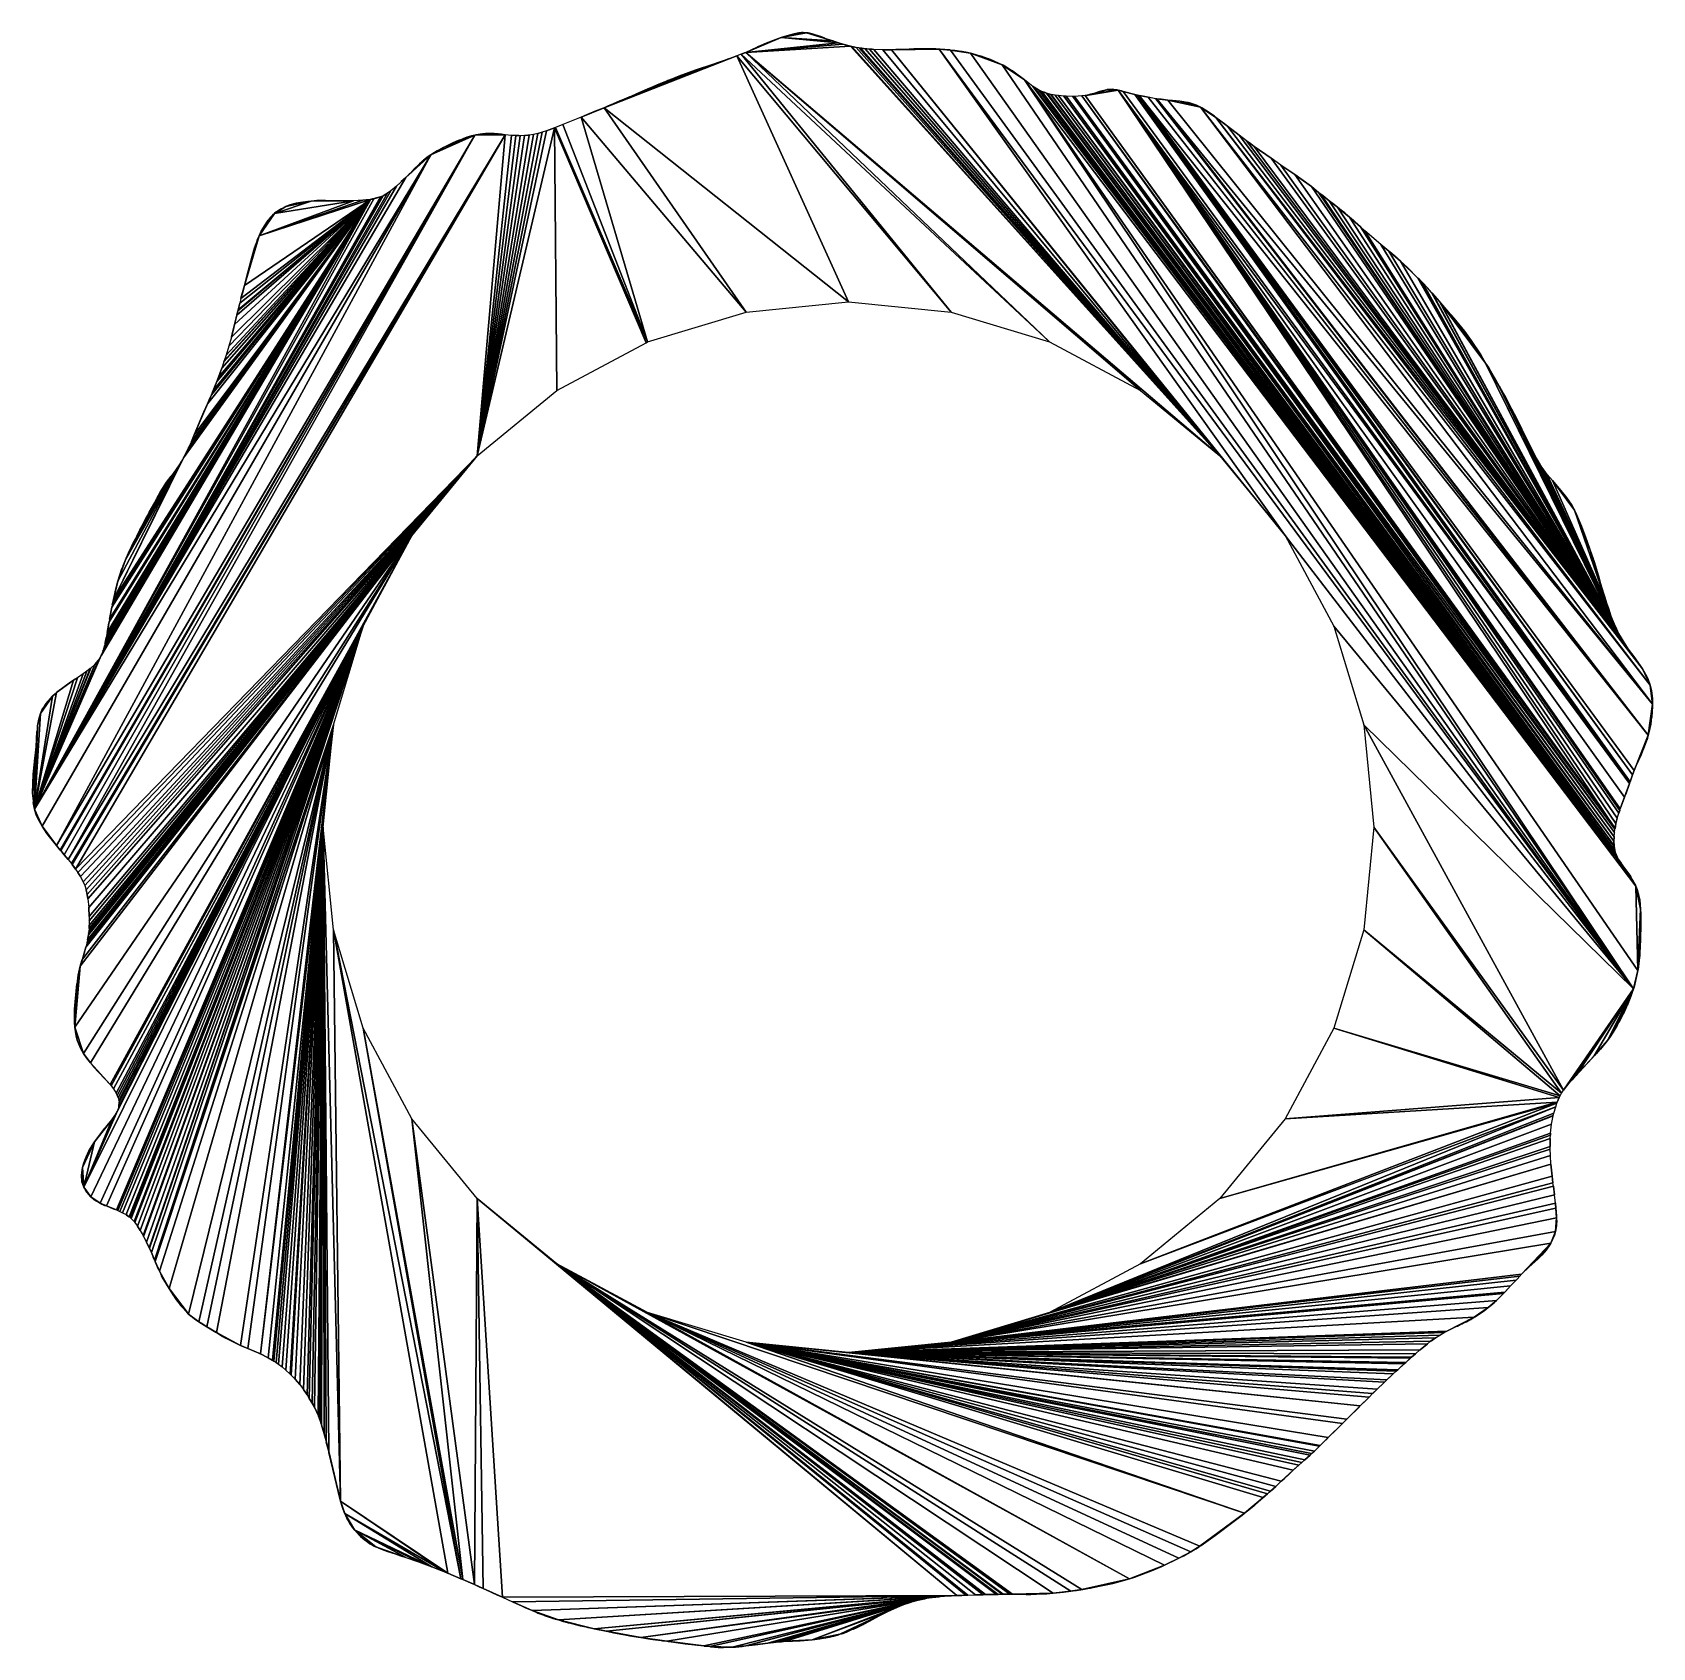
# Model space of a CAD drawing. Extents: x -96 to 95, y -97 to 94.
import ezdxf

# ---------------------------------------------------------------- set-up
doc = ezdxf.new("R2010")
doc.units = 0

msp = doc.modelspace()

# ---------------------------------------------------------------- linework, layer by layer
for points in [[(-4.96, 93.77, 88), (-6.4, 93.65, 88), (-7.97, 93.22, 88)], [(-1.91, 92.83, 88), (-4.96, 93.77, 88), (-7.97, 93.22, 88)], [(-5.54, 93.8, 88), (-5.88, 93.76, 88), (-6.4, 93.65, 88)], [(-4.96, 93.77, 88), (-5.54, 93.8, 88), (-6.4, 93.65, 88)], [(-4.96, 93.77, 88), (-5.36, 93.82, 88), (-5.54, 93.8, 88)], [(-4.77, 93.76, 88), (-4.83, 93.77, 88), (-4.96, 93.77, 88)], [(-2.75, 93.12, 88), (-4.77, 93.76, 88), (-4.96, 93.77, 88)], [(-1.91, 92.83, 88), (-2.75, 93.12, 88), (-4.96, 93.77, 88)], [(-3.32, 93.33, 88), (-4.31, 93.64, 88), (-4.77, 93.76, 88)], [(-2.75, 93.12, 88), (-3.32, 93.33, 88), (-4.77, 93.76, 88)], [(-7.97, 93.22, 88), (-11.54, 91.72, 88), (-12.14, 91.47, 88)], [(-1.18, 92.58, 88), (-7.97, 93.22, 88), (-12.14, 91.47, 88)], [(-0.66, 92.42, 88), (-1.18, 92.58, 88), (-12.14, 91.47, 88)], [(0.22, 92.2, 88), (-0.66, 92.42, 88), (-12.14, 91.47, 88)], [(0.22, 92.2, 88), (-12.14, 91.47, 88), (43.84, 43.84, 88)], [(-7.97, 93.22, 88), (-11.1, 91.92, 88), (-11.54, 91.72, 88)], [(-11.1, 91.92, 88), (-11.2, 91.88, 88), (-11.54, 91.72, 88)], [(-7.97, 93.22, 88), (-9.71, 92.55, 88), (-11.1, 91.92, 88)], [(-9.71, 92.55, 88), (-10.82, 92.05, 88), (-11.1, 91.92, 88)], [(-9.71, 92.55, 88), (-10.61, 92.15, 88), (-10.82, 92.05, 88)], [(-7.97, 93.22, 88), (-8.58, 93, 88), (-9.71, 92.55, 88)], [(-8.58, 93, 88), (-9.71, 92.55, 88), (-9.71, 92.55, 88)], [(-7.97, 93.22, 88), (-8.04, 93.19, 88), (-8.58, 93, 88)], [(-6.4, 93.65, 88), (-7.01, 93.5, 88), (-7.97, 93.22, 88)], [(-7.01, 93.5, 88), (-7.9, 93.24, 88), (-7.97, 93.22, 88)], [(-1.18, 92.58, 88), (-1.91, 92.83, 88), (-7.97, 93.22, 88)], [(-6.4, 93.65, 88), (-6.83, 93.55, 88), (-7.01, 93.5, 88)], [(-2.75, 93.12, 88), (-3.29, 93.33, 88), (-3.32, 93.33, 88)], [(-2.75, 93.12, 88), (-3.27, 93.32, 88), (-3.29, 93.33, 88)], [(-2.75, 93.12, 88), (-2.8, 93.14, 88), (-3.27, 93.32, 88)], [(-1.8, 92.79, 88), (-1.83, 92.81, 88), (-1.91, 92.83, 88)], [(-1.18, 92.58, 88), (-1.8, 92.79, 88), (-1.91, 92.83, 88)], [(-0.66, 92.42, 88), (-0.98, 92.53, 88), (-1.18, 92.58, 88)], [(0.22, 92.2, 88), (-0.1, 92.29, 88), (-0.66, 92.42, 88)], [(0.38, 92.16, 88), (0.22, 92.2, 88), (43.84, 43.84, 88)], [(0.91, 92.05, 88), (0.58, 92.13, 88), (0.38, 92.16, 88)], [(0.91, 92.05, 88), (0.38, 92.16, 88), (43.84, 43.84, 88)], [(1.23, 91.99, 88), (0.91, 92.05, 88), (43.84, 43.84, 88)], [(1.43, 91.96, 88), (1.23, 91.99, 88), (43.84, 43.84, 88)], [(1.95, 91.9, 88), (1.56, 91.95, 88), (1.43, 91.96, 88)], [(1.95, 91.9, 88), (1.43, 91.96, 88), (43.84, 43.84, 88)], [(2.47, 91.85, 88), (2.15, 91.88, 88), (1.95, 91.9, 88)], [(2.47, 91.85, 88), (1.95, 91.9, 88), (43.84, 43.84, 88)], [(2.99, 91.81, 88), (2.78, 91.83, 88), (2.47, 91.85, 88)], [(2.99, 91.81, 88), (2.47, 91.85, 88), (43.84, 43.84, 88)], [(4.04, 91.77, 88), (2.99, 91.81, 88), (43.84, 43.84, 88)], [(10.69, 91.86, 88), (5.6, 91.79, 88), (5.08, 91.78, 88)], [(10.69, 91.86, 88), (5.08, 91.78, 88), (51.55, 34.45, 88)], [(10.69, 91.86, 88), (7.37, 91.85, 88), (5.6, 91.79, 88)], [(7.37, 91.85, 88), (6.06, 91.82, 88), (5.6, 91.79, 88)], [(7.37, 91.85, 88), (7.17, 91.85, 88), (6.06, 91.82, 88)], [(8.13, 91.87, 88), (7.69, 91.87, 88), (7.37, 91.85, 88)], [(10.69, 91.86, 88), (8.13, 91.87, 88), (7.37, 91.85, 88)], [(8.13, 91.87, 88), (7.91, 91.88, 88), (7.69, 91.87, 88)], [(9.16, 91.9, 88), (8.73, 91.89, 88), (8.13, 91.87, 88)], [(9.65, 91.9, 88), (9.16, 91.9, 88), (8.13, 91.87, 88)], [(10.69, 91.86, 88), (9.65, 91.9, 88), (8.13, 91.87, 88)], [(9.65, 91.9, 88), (9.26, 91.9, 88), (9.16, 91.9, 88)], [(9.91, 91.9, 88), (9.78, 91.9, 88), (9.65, 91.9, 88)], [(10.69, 91.86, 88), (9.91, 91.9, 88), (9.65, 91.9, 88)], [(10.69, 91.86, 88), (10.3, 91.89, 88), (9.91, 91.9, 88)], [(11.23, 91.81, 88), (10.82, 91.85, 88), (10.69, 91.86, 88)], [(12.03, 91.74, 88), (11.23, 91.81, 88), (10.69, 91.86, 88)], [(92.66, -19.07, 88), (12.03, 91.74, 88), (10.69, 91.86, 88)], [(92.66, -19.07, 88), (10.69, 91.86, 88), (51.55, 34.45, 88)], [(12.03, 91.74, 88), (11.36, 91.81, 88), (11.23, 91.81, 88)], [(12.03, 91.74, 88), (11.96, 91.75, 88), (11.36, 91.81, 88)], [(-13.19, 91.05, 88), (-25.71, 86.27, 88), (-28.84, 84.93, 88)], [(-13.19, 91.05, 88), (-28.84, 84.93, 88), (0, 62, 88)], [(-13.19, 91.05, 88), (-14.09, 90.71, 88), (-25.71, 86.27, 88)], [(-14.09, 90.71, 88), (-24.47, 86.81, 88), (-25.71, 86.27, 88)], [(-14.09, 90.71, 88), (-14.69, 90.5, 88), (-24.47, 86.81, 88)], [(-14.69, 90.5, 88), (-23.08, 87.41, 88), (-24.47, 86.81, 88)], [(-14.69, 90.5, 88), (-20.77, 88.35, 88), (-23.08, 87.41, 88)], [(-14.69, 90.5, 88), (-15.92, 90.07, 88), (-20.77, 88.35, 88)], [(-15.92, 90.07, 88), (-20.44, 88.48, 88), (-20.77, 88.35, 88)], [(-15.92, 90.07, 88), (-18.1, 89.35, 88), (-20.44, 88.48, 88)], [(-15.92, 90.07, 88), (-16.99, 89.73, 88), (-18.1, 89.35, 88)], [(-14.69, 90.5, 88), (-15.51, 90.23, 88), (-15.92, 90.07, 88)], [(-14.09, 90.71, 88), (-14.15, 90.69, 88), (-14.69, 90.5, 88)], [(-13.19, 91.05, 88), (-13.25, 91.03, 88), (-14.09, 90.71, 88)], [(-12.66, 91.26, 88), (-13.19, 91.05, 88), (12.1, 60.81, 88)], [(-13.19, 91.05, 88), (0, 62, 88), (12.1, 60.81, 88)], [(-12.14, 91.47, 88), (-12.27, 91.42, 88), (-12.66, 91.26, 88)], [(-12.14, 91.47, 88), (-12.66, 91.26, 88), (23.73, 57.28, 88)], [(-12.66, 91.26, 88), (12.1, 60.81, 88), (23.73, 57.28, 88)], [(-11.54, 91.72, 88), (-11.7, 91.66, 88), (-12.14, 91.47, 88)], [(-12.14, 91.47, 88), (23.73, 57.28, 88), (34.45, 51.55, 88)], [(-12.14, 91.47, 88), (34.45, 51.55, 88), (43.84, 43.84, 88)], [(5.08, 91.78, 88), (5.08, 91.78, 88), (4.04, 91.77, 88)], [(5.08, 91.78, 88), (4.04, 91.77, 88), (4.04, 91.77, 88)], [(5.08, 91.78, 88), (4.04, 91.77, 88), (43.84, 43.84, 88)], [(5.08, 91.78, 88), (43.84, 43.84, 88), (51.55, 34.45, 88)], [(13.3, 91.58, 88), (12.54, 91.68, 88), (12.03, 91.74, 88)], [(14.39, 91.37, 88), (13.3, 91.58, 88), (12.03, 91.74, 88)], [(92.66, -19.07, 88), (14.39, 91.37, 88), (12.03, 91.74, 88)], [(13.3, 91.58, 88), (12.81, 91.65, 88), (12.54, 91.68, 88)], [(13.83, 91.48, 88), (13.43, 91.56, 88), (13.3, 91.58, 88)], [(14.39, 91.37, 88), (13.83, 91.48, 88), (13.3, 91.58, 88)], [(14.39, 91.37, 88), (13.95, 91.46, 88), (13.83, 91.48, 88)], [(15.59, 91.03, 88), (14.49, 91.35, 88), (14.39, 91.37, 88)], [(18.13, 90, 88), (15.59, 91.03, 88), (14.39, 91.37, 88)], [(92.66, -19.07, 88), (18.13, 90, 88), (14.39, 91.37, 88)], [(15.59, 91.03, 88), (14.55, 91.33, 88), (14.49, 91.35, 88)], [(16.4, 90.75, 88), (15.63, 91.03, 88), (15.59, 91.03, 88)], [(18.13, 90, 88), (16.4, 90.75, 88), (15.59, 91.03, 88)], [(16.4, 90.75, 88), (15.64, 91.02, 88), (15.63, 91.03, 88)], [(16.57, 90.69, 88), (16.49, 90.72, 88), (16.4, 90.75, 88)], [(18.13, 90, 88), (16.57, 90.69, 88), (16.4, 90.75, 88)], [(18.13, 90, 88), (16.76, 90.61, 88), (16.57, 90.69, 88)], [(18.65, 89.7, 88), (18.26, 89.94, 88), (18.13, 90, 88)], [(19.17, 89.38, 88), (18.65, 89.7, 88), (18.13, 90, 88)], [(20.76, 88.21, 88), (19.17, 89.38, 88), (18.13, 90, 88)], [(92.66, -19.07, 88), (20.76, 88.21, 88), (18.13, 90, 88)], [(-20.77, 88.35, 88), (-22.58, 87.63, 88), (-23.08, 87.41, 88)], [(-20.77, 88.35, 88), (-21.54, 88.04, 88), (-22.58, 87.63, 88)], [(-20.77, 88.35, 88), (-21.33, 88.14, 88), (-21.54, 88.04, 88)], [(-18.1, 89.35, 88), (-20.18, 88.59, 88), (-20.44, 88.48, 88)], [(-18.1, 89.35, 88), (-20.04, 88.64, 88), (-20.18, 88.59, 88)], [(19.17, 89.38, 88), (19.04, 89.46, 88), (18.65, 89.7, 88)], [(19.55, 89.14, 88), (19.34, 89.28, 88), (19.17, 89.38, 88)], [(20.76, 88.21, 88), (19.55, 89.14, 88), (19.17, 89.38, 88)], [(20.76, 88.21, 88), (20.57, 88.36, 88), (19.55, 89.14, 88)], [(92.92, -6.95, 88), (21.77, 87.43, 88), (20.76, 88.21, 88)], [(93.18, -16.93, 88), (92.92, -6.95, 88), (20.76, 88.21, 88)], [(92.66, -19.07, 88), (93.18, -16.93, 88), (20.76, 88.21, 88)], [(-25.71, 86.27, 88), (-26.74, 85.83, 88), (-28.84, 84.93, 88)], [(-25.71, 86.27, 88), (-25.95, 86.17, 88), (-26.74, 85.83, 88)], [(-25.71, 86.27, 88), (-25.84, 86.22, 88), (-25.95, 86.17, 88)], [(-24.47, 86.81, 88), (-24.6, 86.76, 88), (-25.71, 86.27, 88)], [(-23.08, 87.41, 88), (-23.69, 87.15, 88), (-24.47, 86.81, 88)], [(21.91, 87.34, 88), (21.8, 87.42, 88), (21.77, 87.43, 88)], [(92.92, -6.95, 88), (21.91, 87.34, 88), (21.77, 87.43, 88)], [(91.71, -5.01, 88), (22.42, 87.04, 88), (21.91, 87.34, 88)], [(92.92, -6.95, 88), (91.71, -5.01, 88), (21.91, 87.34, 88)], [(91.71, -5.01, 88), (22.83, 86.85, 88), (22.42, 87.04, 88)], [(23.35, 86.66, 88), (23.22, 86.72, 88), (22.83, 86.85, 88)], [(91.71, -5.01, 88), (23.35, 86.66, 88), (22.83, 86.85, 88)], [(91.19, -4.27, 88), (23.48, 86.62, 88), (23.35, 86.66, 88)], [(91.71, -5.01, 88), (91.19, -4.27, 88), (23.35, 86.66, 88)], [(91.18, -4.25, 88), (23.87, 86.51, 88), (23.48, 86.62, 88)], [(91.19, -4.27, 88), (91.18, -4.25, 88), (23.48, 86.62, 88)], [(90.86, -3.76, 88), (23.91, 86.51, 88), (23.87, 86.51, 88)], [(91.18, -4.25, 88), (90.86, -3.76, 88), (23.87, 86.51, 88)], [(90.61, -3.23, 88), (24.39, 86.43, 88), (23.91, 86.51, 88)], [(90.86, -3.76, 88), (90.61, -3.23, 88), (23.91, 86.51, 88)], [(90.46, -2.71, 88), (24.79, 86.37, 88), (24.39, 86.43, 88)], [(90.61, -3.23, 88), (90.46, -2.71, 88), (24.39, 86.43, 88)], [(90.38, -2.26, 88), (25.43, 86.31, 88), (24.79, 86.37, 88)], [(90.46, -2.71, 88), (90.38, -2.26, 88), (24.79, 86.37, 88)], [(90.37, -2.19, 88), (25.69, 86.29, 88), (25.43, 86.31, 88)], [(90.38, -2.26, 88), (90.37, -2.19, 88), (25.43, 86.31, 88)], [(90.34, -1.67, 88), (26.48, 86.25, 88), (25.69, 86.29, 88)], [(90.37, -2.19, 88), (90.34, -1.67, 88), (25.69, 86.29, 88)], [(90.37, -1.15, 88), (26.68, 86.25, 88), (26.48, 86.25, 88)], [(90.34, -1.67, 88), (90.37, -1.15, 88), (26.48, 86.25, 88)], [(90.41, -0.63, 88), (27.52, 86.32, 88), (26.68, 86.25, 88)], [(90.37, -1.15, 88), (90.41, -0.63, 88), (26.68, 86.25, 88)], [(90.46, -0.23, 88), (27.92, 86.37, 88), (27.52, 86.32, 88)], [(90.41, -0.63, 88), (90.46, -0.23, 88), (27.52, 86.32, 88)], [(31.83, 87, 88), (28.04, 86.39, 88), (27.92, 86.37, 88)], [(90.47, -0.17, 88), (31.83, 87, 88), (27.92, 86.37, 88)], [(90.46, -0.23, 88), (90.47, -0.17, 88), (27.92, 86.37, 88)], [(31.83, 87, 88), (28.57, 86.53, 88), (28.04, 86.39, 88)], [(28.57, 86.53, 88), (28.5, 86.51, 88), (28.04, 86.39, 88)], [(31.83, 87, 88), (28.96, 86.63, 88), (28.57, 86.53, 88)], [(30.44, 87.04, 88), (29.63, 86.84, 88), (28.96, 86.63, 88)], [(31.83, 87, 88), (30.44, 87.04, 88), (28.96, 86.63, 88)], [(31.05, 87.1, 88), (30.52, 87.07, 88), (30.44, 87.04, 88)], [(31.83, 87, 88), (31.05, 87.1, 88), (30.44, 87.04, 88)], [(31.05, 87.1, 88), (30.65, 87.09, 88), (30.52, 87.07, 88)], [(31.3, 87.09, 88), (31.18, 87.11, 88), (31.05, 87.1, 88)], [(31.83, 87, 88), (31.3, 87.09, 88), (31.05, 87.1, 88)], [(31.83, 87, 88), (31.7, 87.03, 88), (31.3, 87.09, 88)], [(32.41, 86.86, 88), (32.22, 86.91, 88), (31.83, 87, 88)], [(92.18, 5.16, 88), (32.41, 86.86, 88), (31.83, 87, 88)], [(91.58, 3.53, 88), (92.18, 5.16, 88), (31.83, 87, 88)], [(91.08, 2.18, 88), (91.58, 3.53, 88), (31.83, 87, 88)], [(91.02, 1.98, 88), (91.08, 2.18, 88), (31.83, 87, 88)], [(90.92, 1.66, 88), (91.02, 1.98, 88), (31.83, 87, 88)], [(90.74, 1.07, 88), (90.92, 1.66, 88), (31.83, 87, 88)], [(90.58, 0.42, 88), (90.74, 1.07, 88), (31.83, 87, 88)], [(90.47, -0.17, 88), (90.58, 0.42, 88), (31.83, 87, 88)], [(33.79, 86.49, 88), (33.47, 86.58, 88), (32.41, 86.86, 88)], [(92.18, 5.16, 88), (33.79, 86.49, 88), (32.41, 86.86, 88)], [(92.25, 5.36, 88), (34.11, 86.41, 88), (33.79, 86.49, 88)], [(92.18, 5.16, 88), (92.25, 5.36, 88), (33.79, 86.49, 88)], [(92.55, 6.16, 88), (34.31, 86.37, 88), (34.11, 86.41, 88)], [(92.25, 5.36, 88), (92.55, 6.16, 88), (34.11, 86.41, 88)], [(35.35, 86.16, 88), (34.78, 86.28, 88), (34.31, 86.37, 88)], [(94.39, 10.86, 88), (35.35, 86.16, 88), (34.31, 86.37, 88)], [(92.75, 6.68, 88), (94.39, 10.86, 88), (34.31, 86.37, 88)], [(92.55, 6.16, 88), (92.75, 6.68, 88), (34.31, 86.37, 88)], [(94.39, 10.86, 88), (36.27, 86, 88), (35.35, 86.16, 88)], [(-28.84, 84.93, 88), (-29.89, 84.51, 88), (-31.57, 83.81, 88)], [(-28.84, 84.93, 88), (-31.57, 83.81, 88), (-12.1, 60.81, 88)], [(-29.89, 84.51, 88), (-30.93, 84.08, 88), (-31.57, 83.81, 88)], [(-29.89, 84.51, 88), (-30.14, 84.4, 88), (-30.93, 84.08, 88)], [(-29.89, 84.51, 88), (-30.02, 84.46, 88), (-30.14, 84.4, 88)], [(-28.84, 84.93, 88), (-28.96, 84.89, 88), (-29.89, 84.51, 88)], [(-26.74, 85.83, 88), (-27.79, 85.39, 88), (-28.84, 84.93, 88)], [(-27.79, 85.39, 88), (-28.45, 85.11, 88), (-28.84, 84.93, 88)], [(-28.84, 84.93, 88), (-12.1, 60.81, 88), (0, 62, 88)], [(-26.74, 85.83, 88), (-27.01, 85.73, 88), (-27.79, 85.39, 88)], [(94.39, 10.86, 88), (36.39, 85.99, 88), (36.27, 86, 88)], [(37.7, 85.84, 88), (36.92, 85.94, 88), (36.39, 85.99, 88)], [(94.91, 14.51, 88), (37.7, 85.84, 88), (36.39, 85.99, 88)], [(94.39, 10.86, 88), (94.91, 14.51, 88), (36.39, 85.99, 88)], [(39.1, 85.69, 88), (38.22, 85.78, 88), (37.7, 85.84, 88)], [(41.53, 85.01, 88), (39.1, 85.69, 88), (37.7, 85.84, 88)], [(94.91, 14.51, 88), (41.53, 85.01, 88), (37.7, 85.84, 88)], [(39.1, 85.69, 88), (38.48, 85.76, 88), (38.22, 85.78, 88)], [(39.97, 85.55, 88), (39.31, 85.66, 88), (39.1, 85.69, 88)], [(40.23, 85.5, 88), (39.97, 85.55, 88), (39.1, 85.69, 88)], [(41.53, 85.01, 88), (40.23, 85.5, 88), (39.1, 85.69, 88)], [(40.23, 85.5, 88), (40.1, 85.53, 88), (39.97, 85.55, 88)], [(40.7, 85.36, 88), (40.58, 85.41, 88), (40.23, 85.5, 88)], [(41.53, 85.01, 88), (40.7, 85.36, 88), (40.23, 85.5, 88)], [(41.53, 85.01, 88), (41.09, 85.23, 88), (40.7, 85.36, 88)], [(41.69, 84.92, 88), (41.61, 84.97, 88), (41.53, 85.01, 88)], [(43.37, 83.77, 88), (41.69, 84.92, 88), (41.53, 85.01, 88)], [(94.6, 16.78, 88), (43.37, 83.77, 88), (41.53, 85.01, 88)], [(94.91, 14.51, 88), (94.6, 16.78, 88), (41.53, 85.01, 88)], [(41.69, 84.92, 88), (41.64, 84.95, 88), (41.61, 84.97, 88)], [(43.18, 83.92, 88), (42.14, 84.65, 88), (41.69, 84.92, 88)], [(43.37, 83.77, 88), (43.18, 83.92, 88), (41.69, 84.92, 88)], [(43.18, 83.92, 88), (42.23, 84.59, 88), (42.14, 84.65, 88)], [(-43.84, 43.84, 88), (-34.45, 51.55, 88), (-34.71, 82.54, 88)], [(-43.84, 43.84, 88), (-34.71, 82.54, 88), (-35.64, 82.2, 88)], [(-34.71, 82.54, 88), (-35.5, 82.25, 88), (-35.64, 82.2, 88)], [(-34.58, 82.58, 88), (-34.71, 82.54, 88), (-23.9, 57.19, 88)], [(-34.45, 51.55, 88), (-23.9, 57.19, 88), (-34.71, 82.54, 88)], [(-23.73, 57.28, 88), (-33.71, 82.94, 88), (-34.58, 82.58, 88)], [(-34.58, 82.58, 88), (-23.9, 57.19, 88), (-23.73, 57.28, 88)], [(-31.57, 83.81, 88), (-33.71, 82.94, 88), (-23.73, 57.28, 88)], [(-30.93, 84.08, 88), (-31.16, 83.99, 88), (-31.57, 83.81, 88)], [(-31.57, 83.81, 88), (-23.73, 57.28, 88), (-12.1, 60.81, 88)], [(43.37, 83.77, 88), (43.19, 83.92, 88), (43.18, 83.92, 88)], [(44.74, 82.75, 88), (44.55, 82.91, 88), (43.37, 83.77, 88)], [(93.7, 18.68, 88), (44.74, 82.75, 88), (43.37, 83.77, 88)], [(94.6, 16.78, 88), (93.7, 18.68, 88), (43.37, 83.77, 88)], [(46.1, 81.68, 88), (45.28, 82.34, 88), (44.74, 82.75, 88)], [(93.7, 18.68, 88), (46.1, 81.68, 88), (44.74, 82.75, 88)], [(-93.5, -2.17, 88), (-93.04, -2.71, 88), (-44.11, 81.71, 88)], [(-93.5, -2.17, 88), (-44.11, 81.71, 88), (-49.32, 79.37, 88)], [(-93.04, -2.71, 88), (-92.99, -2.77, 88), (-44.11, 81.71, 88)], [(-92.99, -2.77, 88), (-92.57, -3.25, 88), (-44.11, 81.71, 88)], [(-92.57, -3.25, 88), (-92.1, -3.82, 88), (-44.11, 81.71, 88)], [(-92.1, -3.82, 88), (-91.72, -4.28, 88), (-40.54, 81.74, 88)], [(-92.1, -3.82, 88), (-40.54, 81.74, 88), (-44.11, 81.71, 88)], [(-91.72, -4.28, 88), (-91.63, -4.4, 88), (-40.54, 81.74, 88)], [(-91.63, -4.4, 88), (-91.23, -4.94, 88), (-40.54, 81.74, 88)], [(-91.23, -4.94, 88), (-43.84, 43.84, 88), (-40.54, 81.74, 88)], [(-44.11, 81.71, 88), (-47.82, 80.22, 88), (-49.32, 79.37, 88)], [(-44.11, 81.71, 88), (-46.85, 80.7, 88), (-47.82, 80.22, 88)], [(-46.85, 80.7, 88), (-47.69, 80.29, 88), (-47.82, 80.22, 88)], [(-46.85, 80.7, 88), (-47.23, 80.53, 88), (-47.69, 80.29, 88)], [(-44.11, 81.71, 88), (-46.37, 80.93, 88), (-46.85, 80.7, 88)], [(-46.37, 80.93, 88), (-46.71, 80.78, 88), (-46.85, 80.7, 88)], [(-44.11, 81.71, 88), (-45.69, 81.2, 88), (-46.37, 80.93, 88)], [(-45.69, 81.2, 88), (-46.09, 81.05, 88), (-46.37, 80.93, 88)], [(-44.11, 81.71, 88), (-45.54, 81.27, 88), (-45.69, 81.2, 88)], [(-44.11, 81.71, 88), (-45.04, 81.46, 88), (-45.54, 81.27, 88)], [(-44.11, 81.71, 88), (-44.5, 81.62, 88), (-45.04, 81.46, 88)], [(-43.22, 81.83, 88), (-43.98, 81.74, 88), (-44.11, 81.71, 88)], [(-40.54, 81.74, 88), (-43.22, 81.83, 88), (-44.11, 81.71, 88)], [(-43.22, 81.83, 88), (-43.45, 81.82, 88), (-43.98, 81.74, 88)], [(-43.84, 43.84, 88), (-35.64, 82.2, 88), (-36.15, 82.04, 88)], [(-43.84, 43.84, 88), (-36.15, 82.04, 88), (-36.67, 81.88, 88)], [(-43.84, 43.84, 88), (-36.67, 81.88, 88), (-37.19, 81.76, 88)], [(-43.84, 43.84, 88), (-37.19, 81.76, 88), (-37.71, 81.69, 88)], [(-43.84, 43.84, 88), (-39.8, 81.67, 88), (-40.54, 81.74, 88)], [(-43.84, 43.84, 88), (-37.71, 81.69, 88), (-38.24, 81.64, 88)], [(-43.84, 43.84, 88), (-39.28, 81.64, 88), (-39.8, 81.67, 88)], [(-43.84, 43.84, 88), (-38.24, 81.64, 88), (-38.76, 81.63, 88)], [(-43.84, 43.84, 88), (-38.76, 81.63, 88), (-39.28, 81.64, 88)], [(-42.77, 81.87, 88), (-42.85, 81.87, 88), (-43.22, 81.83, 88)], [(-40.54, 81.74, 88), (-42.77, 81.87, 88), (-43.22, 81.83, 88)], [(-41.81, 81.87, 88), (-41.89, 81.87, 88), (-42.77, 81.87, 88)], [(-40.54, 81.74, 88), (-41.81, 81.87, 88), (-42.77, 81.87, 88)], [(-40.54, 81.74, 88), (-41.37, 81.84, 88), (-41.81, 81.87, 88)], [(-40.54, 81.74, 88), (-40.95, 81.8, 88), (-41.37, 81.84, 88)], [(-38.76, 81.63, 88), (-38.9, 81.64, 88), (-39.28, 81.64, 88)], [(-37.71, 81.69, 88), (-37.85, 81.68, 88), (-38.24, 81.64, 88)], [(-36.15, 82.04, 88), (-36.28, 82.01, 88), (-36.67, 81.88, 88)], [(93.7, 18.68, 88), (46.98, 81.01, 88), (46.1, 81.68, 88)], [(47.87, 80.37, 88), (47.32, 80.77, 88), (46.98, 81.01, 88)], [(92.14, 20.86, 88), (47.87, 80.37, 88), (46.98, 81.01, 88)], [(93.7, 18.68, 88), (92.14, 20.86, 88), (46.98, 81.01, 88)], [(49.87, 78.96, 88), (49.53, 79.21, 88), (47.87, 80.37, 88)], [(92.14, 20.86, 88), (49.87, 78.96, 88), (47.87, 80.37, 88)], [(-96.07, 2.11, 88), (-95.18, 0.13, 88), (-49.32, 79.37, 88)], [(-96.07, 2.11, 88), (-49.32, 79.37, 88), (-52.27, 76.68, 88)], [(-95.18, 0.13, 88), (-93.5, -2.17, 88), (-49.32, 79.37, 88)], [(-49.32, 79.37, 88), (-51.86, 77.07, 88), (-52.27, 76.68, 88)], [(-49.32, 79.37, 88), (-51.72, 77.21, 88), (-51.86, 77.07, 88)], [(-49.32, 79.37, 88), (-50.38, 78.53, 88), (-51.72, 77.21, 88)], [(-50.38, 78.53, 88), (-50.73, 78.22, 88), (-51.72, 77.21, 88)], [(-50.38, 78.53, 88), (-50.65, 78.3, 88), (-50.73, 78.22, 88)], [(-49.32, 79.37, 88), (-49.78, 79.04, 88), (-50.38, 78.53, 88)], [(-49.78, 79.04, 88), (-50.15, 78.73, 88), (-50.38, 78.53, 88)], [(-49.32, 79.37, 88), (-49.72, 79.09, 88), (-49.78, 79.04, 88)], [(-47.82, 80.22, 88), (-49.19, 79.46, 88), (-49.32, 79.37, 88)], [(-47.82, 80.22, 88), (-48.56, 79.83, 88), (-49.19, 79.46, 88)], [(91.97, 21.1, 88), (51.03, 78.16, 88), (49.87, 78.96, 88)], [(92.14, 20.86, 88), (91.97, 21.1, 88), (49.87, 78.96, 88)], [(-96.07, 2.11, 88), (-52.27, 76.68, 88), (-53.35, 75.68, 88)], [(-52.27, 76.68, 88), (-52.84, 76.16, 88), (-53.35, 75.68, 88)], [(-52.27, 76.68, 88), (-52.79, 76.21, 88), (-52.84, 76.16, 88)], [(-50.73, 78.22, 88), (-51.29, 77.68, 88), (-51.72, 77.21, 88)], [(52.67, 77.03, 88), (52.09, 77.43, 88), (51.03, 78.16, 88)], [(91.97, 21.1, 88), (52.67, 77.03, 88), (51.03, 78.16, 88)], [(52.67, 77.03, 88), (52.41, 77.22, 88), (52.09, 77.43, 88)], [(54.64, 75.62, 88), (53.15, 76.7, 88), (52.67, 77.03, 88)], [(91.97, 21.1, 88), (54.64, 75.62, 88), (52.67, 77.03, 88)], [(54.64, 75.62, 88), (53.37, 76.54, 88), (53.15, 76.7, 88)], [(-96.07, 2.11, 88), (-53.35, 75.68, 88), (-54.03, 75.12, 88)], [(-96.07, 2.11, 88), (-54.03, 75.12, 88), (-54.42, 74.83, 88)], [(-96.07, 2.11, 88), (-54.42, 74.83, 88), (-54.92, 74.54, 88)], [(-54.42, 74.83, 88), (-54.81, 74.61, 88), (-54.92, 74.54, 88)], [(-52.84, 76.16, 88), (-52.94, 76.07, 88), (-53.35, 75.68, 88)], [(55.51, 74.9, 88), (54.86, 75.44, 88), (54.64, 75.62, 88)], [(91.97, 21.1, 88), (55.51, 74.9, 88), (54.64, 75.62, 88)], [(91.97, 21.1, 88), (55.74, 74.72, 88), (55.51, 74.9, 88)], [(56.72, 73.94, 88), (56.01, 74.52, 88), (55.74, 74.72, 88)], [(91.97, 21.1, 88), (56.72, 73.94, 88), (55.74, 74.72, 88)], [(-96.07, 2.11, 88), (-54.92, 74.54, 88), (-55.02, 74.5, 88)], [(-96.07, 2.11, 88), (-55.02, 74.5, 88), (-55.25, 74.42, 88)], [(-96.07, 2.11, 88), (-55.25, 74.42, 88), (-56.05, 74.19, 88)], [(-96.07, 2.11, 88), (-56.05, 74.19, 88), (-56.44, 74.1, 88)], [(-88.22, 20.25, 88), (-96.07, 2.11, 88), (-56.44, 74.1, 88)], [(-88.19, 20.31, 88), (-88.22, 20.25, 88), (-56.44, 74.1, 88)], [(-88.01, 20.77, 88), (-88.19, 20.31, 88), (-56.44, 74.1, 88)], [(-87.85, 21.29, 88), (-88.01, 20.77, 88), (-56.44, 74.1, 88)], [(-87.77, 21.62, 88), (-87.85, 21.29, 88), (-56.44, 74.1, 88)], [(-87.73, 21.82, 88), (-87.77, 21.62, 88), (-56.44, 74.1, 88)], [(-87.61, 22.34, 88), (-87.73, 21.82, 88), (-56.44, 74.1, 88)], [(-87.53, 22.73, 88), (-87.61, 22.34, 88), (-56.44, 74.1, 88)], [(-87.49, 22.99, 88), (-87.53, 22.73, 88), (-56.44, 74.1, 88)], [(-87.28, 24.26, 88), (-87.49, 22.99, 88), (-56.44, 74.1, 88)], [(-87.23, 24.55, 88), (-87.28, 24.26, 88), (-56.44, 74.1, 88)], [(-86.97, 25.99, 88), (-87.23, 24.55, 88), (-56.44, 74.1, 88)], [(-86.91, 26.24, 88), (-86.97, 25.99, 88), (-56.44, 74.1, 88)], [(-86.77, 26.87, 88), (-86.91, 26.24, 88), (-56.44, 74.1, 88)], [(-86.77, 26.87, 88), (-56.44, 74.1, 88), (-78.5, 43.61, 88)], [(-56.44, 74.1, 88), (-78.15, 44.26, 88), (-78.5, 43.61, 88)], [(-56.44, 74.1, 88), (-77.89, 44.79, 88), (-78.15, 44.26, 88)], [(-56.44, 74.1, 88), (-77.57, 45.53, 88), (-77.89, 44.79, 88)], [(-56.44, 74.1, 88), (-77.23, 46.31, 88), (-77.57, 45.53, 88)], [(-56.44, 74.1, 88), (-75.65, 49.97, 88), (-77.23, 46.31, 88)], [(-56.44, 74.1, 88), (-75.2, 51.04, 88), (-75.65, 49.97, 88)], [(-56.44, 74.1, 88), (-74.98, 51.56, 88), (-75.2, 51.04, 88)], [(-56.44, 74.1, 88), (-74.56, 52.61, 88), (-74.98, 51.56, 88)], [(-56.44, 74.1, 88), (-74.37, 53.13, 88), (-74.56, 52.61, 88)], [(-56.44, 74.1, 88), (-73.99, 54.17, 88), (-74.37, 53.13, 88)], [(-56.44, 74.1, 88), (-73.73, 54.93, 88), (-73.99, 54.17, 88)], [(-56.44, 74.1, 88), (-73.69, 55.06, 88), (-73.73, 54.93, 88)], [(-56.44, 74.1, 88), (-73.46, 55.74, 88), (-73.69, 55.06, 88)], [(-56.44, 74.1, 88), (-73.14, 56.78, 88), (-73.46, 55.74, 88)], [(-56.44, 74.1, 88), (-72.84, 57.83, 88), (-73.14, 56.78, 88)], [(-56.44, 74.1, 88), (-72.46, 59.33, 88), (-72.84, 57.83, 88)], [(-56.44, 74.1, 88), (-72.22, 60.44, 88), (-72.46, 59.33, 88)], [(-56.44, 74.1, 88), (-72.07, 60.96, 88), (-72.22, 60.44, 88)], [(-56.44, 74.1, 88), (-72.04, 61.09, 88), (-72.07, 60.96, 88)], [(-56.44, 74.1, 88), (-71.84, 61.87, 88), (-72.04, 61.09, 88)], [(-56.44, 74.1, 88), (-71.72, 62.4, 88), (-71.84, 61.87, 88)], [(-56.44, 74.1, 88), (-71.29, 63.96, 88), (-71.72, 62.4, 88)], [(-56.44, 74.1, 88), (-69.58, 69.81, 88), (-71.29, 63.96, 88)], [(-56.44, 74.1, 88), (-57.32, 74, 88), (-69.58, 69.81, 88)], [(-57.32, 74, 88), (-58.42, 73.93, 88), (-69.58, 69.81, 88)], [(-58.42, 73.93, 88), (-67.77, 72.44, 88), (-69.58, 69.81, 88)], [(-58.42, 73.93, 88), (-63.43, 73.9, 88), (-67.77, 72.44, 88)], [(-63.43, 73.9, 88), (-66.42, 73.27, 88), (-67.77, 72.44, 88)], [(-66.42, 73.27, 88), (-67.46, 72.68, 88), (-67.77, 72.44, 88)], [(-67.46, 72.68, 88), (-67.74, 72.47, 88), (-67.77, 72.44, 88)], [(-67.46, 72.68, 88), (-67.59, 72.59, 88), (-67.74, 72.47, 88)], [(-66.42, 73.27, 88), (-66.93, 73.01, 88), (-67.46, 72.68, 88)], [(-66.93, 73.01, 88), (-67.05, 72.95, 88), (-67.46, 72.68, 88)], [(-66.42, 73.27, 88), (-66.48, 73.24, 88), (-66.93, 73.01, 88)], [(-63.43, 73.9, 88), (-65.37, 73.62, 88), (-66.42, 73.27, 88)], [(-65.37, 73.62, 88), (-65.9, 73.47, 88), (-66.42, 73.27, 88)], [(-65.9, 73.47, 88), (-65.96, 73.45, 88), (-66.42, 73.27, 88)], [(-65.37, 73.62, 88), (-65.5, 73.58, 88), (-65.9, 73.47, 88)], [(-63.43, 73.9, 88), (-64.43, 73.8, 88), (-65.37, 73.62, 88)], [(-64.43, 73.8, 88), (-65.18, 73.67, 88), (-65.37, 73.62, 88)], [(-63.43, 73.9, 88), (-63.83, 73.88, 88), (-64.43, 73.8, 88)], [(-61.72, 73.97, 88), (-62.76, 73.96, 88), (-63.43, 73.9, 88)], [(-59.57, 73.93, 88), (-61.72, 73.97, 88), (-63.43, 73.9, 88)], [(-62.76, 73.96, 88), (-63.29, 73.92, 88), (-63.43, 73.9, 88)], [(-58.42, 73.93, 88), (-59.57, 73.93, 88), (-63.43, 73.9, 88)], [(-61.72, 73.97, 88), (-62.76, 73.96, 88), (-62.76, 73.96, 88)], [(-59.57, 73.93, 88), (-60.14, 73.95, 88), (-61.72, 73.97, 88)], [(-58.42, 73.93, 88), (-59.18, 73.94, 88), (-59.57, 73.93, 88)], [(-56.44, 74.1, 88), (-56.92, 74.06, 88), (-57.32, 74, 88)], [(-56.05, 74.19, 88), (-56.2, 74.16, 88), (-56.44, 74.1, 88)], [(-55.25, 74.42, 88), (-55.88, 74.26, 88), (-56.05, 74.19, 88)], [(57.7, 73.19, 88), (57.31, 73.51, 88), (56.72, 73.94, 88)], [(91.97, 21.1, 88), (57.7, 73.19, 88), (56.72, 73.94, 88)], [(57.7, 73.19, 88), (57.54, 73.32, 88), (57.31, 73.51, 88)], [(57.83, 73.09, 88), (57.8, 73.12, 88), (57.7, 73.19, 88)], [(59.13, 72.01, 88), (57.83, 73.09, 88), (57.7, 73.19, 88)], [(91.97, 21.1, 88), (59.13, 72.01, 88), (57.7, 73.19, 88)], [(58.13, 72.85, 88), (57.99, 72.96, 88), (57.83, 73.09, 88)], [(59.13, 72.01, 88), (58.13, 72.85, 88), (57.83, 73.09, 88)], [(59.13, 72.01, 88), (58.56, 72.51, 88), (58.13, 72.85, 88)], [(-67.77, 72.44, 88), (-68.94, 71, 88), (-69.58, 69.81, 88)], [(-68.94, 71, 88), (-69.32, 70.35, 88), (-69.58, 69.81, 88)], [(-68.94, 71, 88), (-69.03, 70.87, 88), (-69.32, 70.35, 88)], [(-67.77, 72.44, 88), (-68.51, 71.67, 88), (-68.94, 71, 88)], [(-68.51, 71.67, 88), (-68.76, 71.29, 88), (-68.94, 71, 88)], [(-67.77, 72.44, 88), (-68.25, 71.97, 88), (-68.51, 71.67, 88)], [(-67.77, 72.44, 88), (-68, 72.24, 88), (-68.25, 71.97, 88)], [(59.13, 72.01, 88), (58.69, 72.4, 88), (58.56, 72.51, 88)], [(59.34, 71.84, 88), (59.26, 71.91, 88), (59.13, 72.01, 88)], [(60.42, 70.86, 88), (59.34, 71.84, 88), (59.13, 72.01, 88)], [(91.67, 21.57, 88), (60.42, 70.86, 88), (59.13, 72.01, 88)], [(91.97, 21.1, 88), (91.67, 21.57, 88), (59.13, 72.01, 88)], [(60.42, 70.86, 88), (59.64, 71.58, 88), (59.34, 71.84, 88)], [(91.31, 22.14, 88), (60.95, 70.38, 88), (60.42, 70.86, 88)], [(91.67, 21.57, 88), (91.31, 22.14, 88), (60.42, 70.86, 88)], [(-69.58, 69.81, 88), (-70.85, 65.65, 88), (-71.29, 63.96, 88)], [(-69.58, 69.81, 88), (-70.4, 67.39, 88), (-70.85, 65.65, 88)], [(-69.58, 69.81, 88), (-70.1, 68.39, 88), (-70.4, 67.39, 88)], [(-69.58, 69.81, 88), (-69.92, 68.89, 88), (-70.1, 68.39, 88)], [(-69.92, 68.89, 88), (-69.96, 68.79, 88), (-70.1, 68.39, 88)], [(-69.58, 69.81, 88), (-69.8, 69.28, 88), (-69.92, 68.89, 88)], [(-69.58, 69.81, 88), (-69.77, 69.37, 88), (-69.8, 69.28, 88)], [(-69.32, 70.35, 88), (-69.53, 69.92, 88), (-69.58, 69.81, 88)], [(91.31, 22.14, 88), (62.81, 68.8, 88), (60.95, 70.38, 88)], [(-70.4, 67.39, 88), (-70.72, 66.18, 88), (-70.85, 65.65, 88)], [(-70.4, 67.39, 88), (-70.52, 66.98, 88), (-70.72, 66.18, 88)], [(-70.52, 66.98, 88), (-70.64, 66.53, 88), (-70.72, 66.18, 88)], [(-70.4, 67.39, 88), (-70.51, 67.02, 88), (-70.52, 66.98, 88)], [(-70.1, 68.39, 88), (-70.26, 67.89, 88), (-70.4, 67.39, 88)], [(63.77, 68.01, 88), (63.3, 68.41, 88), (62.81, 68.8, 88)], [(91.21, 22.31, 88), (63.77, 68.01, 88), (62.81, 68.8, 88)], [(91.31, 22.14, 88), (91.21, 22.31, 88), (62.81, 68.8, 88)], [(63.77, 68.01, 88), (63.51, 68.24, 88), (63.3, 68.41, 88)], [(65.14, 66.83, 88), (63.94, 67.87, 88), (63.77, 68.01, 88)], [(91.21, 22.31, 88), (65.14, 66.83, 88), (63.77, 68.01, 88)], [(64.22, 67.63, 88), (64.09, 67.75, 88), (63.94, 67.87, 88)], [(65.14, 66.83, 88), (64.22, 67.63, 88), (63.94, 67.87, 88)], [(65.14, 66.83, 88), (64.37, 67.51, 88), (64.22, 67.63, 88)], [(65.14, 66.83, 88), (64.64, 67.28, 88), (64.37, 67.51, 88)], [(-70.85, 65.65, 88), (-71.13, 64.58, 88), (-71.29, 63.96, 88)], [(-70.85, 65.65, 88), (-71.1, 64.72, 88), (-71.13, 64.58, 88)], [(-70.72, 66.18, 88), (-70.8, 65.87, 88), (-70.85, 65.65, 88)], [(67.21, 64.83, 88), (65.96, 66.06, 88), (65.14, 66.83, 88)], [(91.13, 22.44, 88), (67.21, 64.83, 88), (65.14, 66.83, 88)], [(91.21, 22.31, 88), (91.13, 22.44, 88), (65.14, 66.83, 88)], [(-71.29, 63.96, 88), (-71.71, 62.46, 88), (-71.72, 62.4, 88)], [(-71.29, 63.96, 88), (-71.66, 62.66, 88), (-71.71, 62.46, 88)], [(-71.29, 63.96, 88), (-71.55, 63.05, 88), (-71.66, 62.66, 88)], [(-71.29, 63.96, 88), (-71.52, 63.17, 88), (-71.55, 63.05, 88)], [(67.44, 64.61, 88), (67.34, 64.71, 88), (67.21, 64.83, 88)], [(91.13, 22.44, 88), (67.44, 64.61, 88), (67.21, 64.83, 88)], [(91.13, 22.44, 88), (67.74, 64.3, 88), (67.44, 64.61, 88)], [(68.81, 63.13, 88), (67.79, 64.25, 88), (67.74, 64.3, 88)], [(91.13, 22.44, 88), (68.81, 63.13, 88), (67.74, 64.3, 88)], [(68.81, 63.13, 88), (68.33, 63.67, 88), (67.79, 64.25, 88)], [(68.93, 62.99, 88), (68.87, 63.07, 88), (68.81, 63.13, 88)], [(91.13, 22.44, 88), (68.93, 62.99, 88), (68.81, 63.13, 88)], [(-71.84, 61.87, 88), (-71.95, 61.48, 88), (-72.04, 61.09, 88)], [(69.76, 62.04, 88), (69.32, 62.57, 88), (68.93, 62.99, 88)], [(91.13, 22.44, 88), (69.76, 62.04, 88), (68.93, 62.99, 88)], [(69.87, 61.91, 88), (69.8, 62, 88), (69.76, 62.04, 88)], [(90.77, 23.14, 88), (69.87, 61.91, 88), (69.76, 62.04, 88)], [(91.13, 22.44, 88), (90.77, 23.14, 88), (69.76, 62.04, 88)], [(70.83, 60.81, 88), (70.32, 61.42, 88), (69.87, 61.91, 88)], [(75.2, 54.79, 88), (70.83, 60.81, 88), (69.87, 61.91, 88)], [(90.77, 23.14, 88), (75.2, 54.79, 88), (69.87, 61.91, 88)], [(-72.46, 59.33, 88), (-72.75, 58.21, 88), (-72.84, 57.83, 88)], [(-72.46, 59.33, 88), (-72.65, 58.62, 88), (-72.75, 58.21, 88)], [(-72.22, 60.44, 88), (-72.3, 60.12, 88), (-72.46, 59.33, 88)], [(-72.07, 60.96, 88), (-72.19, 60.57, 88), (-72.22, 60.44, 88)], [(73.48, 57.46, 88), (71.07, 60.53, 88), (70.83, 60.81, 88)], [(75.2, 54.79, 88), (73.48, 57.46, 88), (70.83, 60.81, 88)], [(71.46, 60.09, 88), (71.18, 60.41, 88), (71.07, 60.53, 88)], [(73.48, 57.46, 88), (71.46, 60.09, 88), (71.07, 60.53, 88)], [(71.46, 60.09, 88), (71.43, 60.12, 88), (71.18, 60.41, 88)], [(72.69, 58.57, 88), (71.99, 59.46, 88), (71.46, 60.09, 88)], [(73.48, 57.46, 88), (72.69, 58.57, 88), (71.46, 60.09, 88)], [(73.48, 57.46, 88), (73.24, 57.83, 88), (72.69, 58.57, 88)], [(74.21, 56.39, 88), (74.13, 56.52, 88), (73.48, 57.46, 88)], [(74.54, 55.86, 88), (74.21, 56.39, 88), (73.48, 57.46, 88)], [(74.66, 55.67, 88), (74.54, 55.86, 88), (73.48, 57.46, 88)], [(75.2, 54.79, 88), (74.66, 55.67, 88), (73.48, 57.46, 88)], [(74.54, 55.86, 88), (74.3, 56.26, 88), (74.21, 56.39, 88)], [(74.66, 55.67, 88), (74.57, 55.82, 88), (74.54, 55.86, 88)], [(75.2, 54.79, 88), (74.98, 55.17, 88), (74.66, 55.67, 88)], [(-73.99, 54.17, 88), (-74.2, 53.65, 88), (-74.37, 53.13, 88)], [(-73.69, 55.06, 88), (-73.7, 55.03, 88), (-73.73, 54.93, 88)], [(75.56, 54.23, 88), (75.4, 54.49, 88), (75.2, 54.79, 88)], [(76.73, 52.19, 88), (75.56, 54.23, 88), (75.2, 54.79, 88)], [(90.63, 23.43, 88), (76.73, 52.19, 88), (75.2, 54.79, 88)], [(90.77, 23.14, 88), (90.63, 23.43, 88), (75.2, 54.79, 88)], [(76.73, 52.19, 88), (76.51, 52.62, 88), (75.56, 54.23, 88)], [(-74.56, 52.61, 88), (-74.78, 52.1, 88), (-74.98, 51.56, 88)], [(-74.37, 53.13, 88), (-74.42, 53, 88), (-74.56, 52.61, 88)], [(90.63, 23.43, 88), (76.79, 52.09, 88), (76.73, 52.19, 88)], [(78.57, 48.78, 88), (77.03, 51.68, 88), (76.79, 52.09, 88)], [(90.63, 23.43, 88), (78.57, 48.78, 88), (76.79, 52.09, 88)], [(78.57, 48.78, 88), (77.45, 50.94, 88), (77.03, 51.68, 88)], [(-75.65, 49.97, 88), (-76.08, 49.02, 88), (-77.23, 46.31, 88)], [(-75.65, 49.97, 88), (-75.8, 49.67, 88), (-76.08, 49.02, 88)], [(-75.2, 51.04, 88), (-75.34, 50.73, 88), (-75.65, 49.97, 88)], [(-75.34, 50.73, 88), (-75.41, 50.57, 88), (-75.65, 49.97, 88)], [(-75.2, 51.04, 88), (-75.29, 50.85, 88), (-75.34, 50.73, 88)], [(-74.98, 51.56, 88), (-75.04, 51.44, 88), (-75.2, 51.04, 88)], [(-76.08, 49.02, 88), (-76.33, 48.47, 88), (-77.23, 46.31, 88)], [(-76.08, 49.02, 88), (-76.27, 48.63, 88), (-76.33, 48.47, 88)], [(78.71, 48.52, 88), (78.69, 48.55, 88), (78.57, 48.78, 88)], [(79.46, 46.99, 88), (78.71, 48.52, 88), (78.57, 48.78, 88)], [(90.63, 23.43, 88), (79.46, 46.99, 88), (78.57, 48.78, 88)], [(79.46, 46.99, 88), (79.19, 47.56, 88), (78.71, 48.52, 88)], [(-77.23, 46.31, 88), (-77.34, 46.07, 88), (-77.57, 45.53, 88)], [(79.79, 46.34, 88), (79.77, 46.39, 88), (79.46, 46.99, 88)], [(90.63, 23.43, 88), (79.79, 46.34, 88), (79.46, 46.99, 88)], [(80.04, 45.83, 88), (79.81, 46.31, 88), (79.79, 46.34, 88)], [(90.63, 23.43, 88), (80.04, 45.83, 88), (79.79, 46.34, 88)], [(-78.15, 44.26, 88), (-78.36, 43.87, 88), (-78.5, 43.61, 88)], [(-77.89, 44.79, 88), (-78.08, 44.4, 88), (-78.15, 44.26, 88)], [(80.57, 44.77, 88), (80.29, 45.35, 88), (80.04, 45.83, 88)], [(90.63, 23.43, 88), (80.57, 44.77, 88), (80.04, 45.83, 88)], [(80.57, 44.77, 88), (80.31, 45.3, 88), (80.29, 45.35, 88)], [(81.14, 43.67, 88), (80.59, 44.74, 88), (80.57, 44.77, 88)], [(90.63, 23.43, 88), (81.14, 43.67, 88), (80.57, 44.77, 88)], [(-91.23, -4.94, 88), (-90.96, -5.35, 88), (-43.84, 43.84, 88)], [(-90.96, -5.35, 88), (-90.64, -5.84, 88), (-43.84, 43.84, 88)], [(-90.64, -5.84, 88), (-90.33, -6.46, 88), (-43.84, 43.84, 88)], [(-90.33, -6.46, 88), (-90.13, -6.89, 88), (-43.84, 43.84, 88)], [(-90.13, -6.89, 88), (-89.98, -7.41, 88), (-43.84, 43.84, 88)], [(-89.98, -7.41, 88), (-89.87, -7.93, 88), (-43.84, 43.84, 88)], [(-89.87, -7.93, 88), (-89.77, -8.45, 88), (-43.84, 43.84, 88)], [(-89.77, -8.45, 88), (-89.68, -9.5, 88), (-43.84, 43.84, 88)], [(-89.68, -9.5, 88), (-89.62, -10.54, 88), (-43.84, 43.84, 88)], [(-89.65, -11.95, 88), (-51.55, 34.45, 88), (-43.84, 43.84, 88)], [(-89.63, -11.59, 88), (-89.65, -11.95, 88), (-43.84, 43.84, 88)], [(-89.62, -11.06, 88), (-89.63, -11.59, 88), (-43.84, 43.84, 88)], [(-89.62, -10.54, 88), (-89.62, -11.06, 88), (-43.84, 43.84, 88)], [(-86.77, 26.87, 88), (-78.5, 43.61, 88), (-78.72, 43.21, 88)], [(-86.23, 29.04, 88), (-86.77, 26.87, 88), (-78.72, 43.21, 88)], [(-86.23, 29.04, 88), (-78.72, 43.21, 88), (-78.78, 43.11, 88)], [(-85.36, 31.54, 88), (-86.23, 29.04, 88), (-78.78, 43.11, 88)], [(-85.36, 31.54, 88), (-78.78, 43.11, 88), (-79.53, 42.02, 88)], [(90.63, 23.43, 88), (81.38, 43.24, 88), (81.14, 43.67, 88)], [(90.41, 23.9, 88), (81.71, 42.7, 88), (81.38, 43.24, 88)], [(90.63, 23.43, 88), (90.41, 23.9, 88), (81.38, 43.24, 88)], [(90.41, 23.9, 88), (81.75, 42.63, 88), (81.71, 42.7, 88)], [(90.41, 23.9, 88), (82.06, 42.17, 88), (81.75, 42.63, 88)], [(89.99, 24.94, 88), (82.46, 41.65, 88), (82.06, 42.17, 88)], [(90.41, 23.9, 88), (89.99, 24.94, 88), (82.06, 42.17, 88)], [(-85.36, 31.54, 88), (-79.53, 42.02, 88), (-79.97, 41.43, 88)], [(-84.02, 34.34, 88), (-85.36, 31.54, 88), (-79.97, 41.43, 88)], [(-83.64, 35.11, 88), (-84.02, 34.34, 88), (-79.97, 41.43, 88)], [(-83.23, 35.87, 88), (-83.64, 35.11, 88), (-79.97, 41.43, 88)], [(-79.97, 41.43, 88), (-82.93, 36.43, 88), (-83.23, 35.87, 88)], [(-79.97, 41.43, 88), (-82.01, 38.15, 88), (-82.93, 36.43, 88)], [(-79.97, 41.43, 88), (-81.24, 39.56, 88), (-82.01, 38.15, 88)], [(-79.97, 41.43, 88), (-80.49, 40.74, 88), (-81.24, 39.56, 88)], [(-80.49, 40.74, 88), (-80.59, 40.6, 88), (-81.24, 39.56, 88)], [(-79.97, 41.43, 88), (-80.27, 41.06, 88), (-80.49, 40.74, 88)], [(89.45, 26.5, 88), (83.09, 40.91, 88), (82.46, 41.65, 88)], [(89.99, 24.94, 88), (89.45, 26.5, 88), (82.46, 41.65, 88)], [(84.08, 39.76, 88), (83.25, 40.72, 88), (83.09, 40.91, 88)], [(85.68, 37.42, 88), (84.08, 39.76, 88), (83.09, 40.91, 88)], [(89.45, 26.5, 88), (85.68, 37.42, 88), (83.09, 40.91, 88)], [(84.08, 39.76, 88), (83.45, 40.5, 88), (83.25, 40.72, 88)], [(-81.24, 39.56, 88), (-81.6, 38.91, 88), (-82.01, 38.15, 88)], [(-81.24, 39.56, 88), (-81.47, 39.17, 88), (-81.6, 38.91, 88)], [(84.73, 38.93, 88), (84.25, 39.56, 88), (84.08, 39.76, 88)], [(85.68, 37.42, 88), (84.73, 38.93, 88), (84.08, 39.76, 88)], [(84.73, 38.93, 88), (84.66, 39.04, 88), (84.25, 39.56, 88)], [(85.37, 38, 88), (84.98, 38.59, 88), (84.73, 38.93, 88)], [(85.68, 37.42, 88), (85.37, 38, 88), (84.73, 38.93, 88)], [(-82.93, 36.43, 88), (-83.16, 36, 88), (-83.23, 35.87, 88)], [(-82.93, 36.43, 88), (-82.95, 36.39, 88), (-83.16, 36, 88)], [(-82.01, 38.15, 88), (-82.53, 37.2, 88), (-82.93, 36.43, 88)], [(-82.01, 38.15, 88), (-82.09, 38.01, 88), (-82.53, 37.2, 88)], [(85.68, 37.42, 88), (85.66, 37.47, 88), (85.37, 38, 88)], [(85.94, 36.9, 88), (85.92, 36.95, 88), (85.68, 37.42, 88)], [(86.51, 35.54, 88), (85.94, 36.9, 88), (85.68, 37.42, 88)], [(87.54, 32.71, 88), (86.51, 35.54, 88), (85.68, 37.42, 88)], [(89.45, 26.5, 88), (87.54, 32.71, 88), (85.68, 37.42, 88)], [(86.51, 35.54, 88), (86.44, 35.71, 88), (85.94, 36.9, 88)], [(-91.31, -23.59, 88), (-90.31, -26.7, 88), (-51.55, 34.45, 88)], [(-90.68, -16.41, 88), (-91.31, -23.59, 88), (-51.55, 34.45, 88)], [(-90.43, -15.57, 88), (-90.68, -16.41, 88), (-51.55, 34.45, 88)], [(-90.03, -14.15, 88), (-90.43, -15.57, 88), (-51.55, 34.45, 88)], [(-90.31, -26.7, 88), (-89.49, -27.82, 88), (-51.55, 34.45, 88)], [(-89.91, -13.68, 88), (-90.03, -14.15, 88), (-51.55, 34.45, 88)], [(-89.83, -13.31, 88), (-89.91, -13.68, 88), (-51.55, 34.45, 88)], [(-89.72, -12.69, 88), (-89.83, -13.31, 88), (-51.55, 34.45, 88)], [(-89.71, -12.63, 88), (-89.72, -12.69, 88), (-51.55, 34.45, 88)], [(-89.69, -12.5, 88), (-89.71, -12.63, 88), (-51.55, 34.45, 88)], [(-89.68, -12.3, 88), (-89.69, -12.5, 88), (-51.55, 34.45, 88)], [(-89.65, -11.95, 88), (-89.68, -12.3, 88), (-51.55, 34.45, 88)], [(-89.49, -27.82, 88), (-87.17, -30.37, 88), (-51.55, 34.45, 88)], [(-87.17, -30.37, 88), (-87.05, -30.53, 88), (-51.55, 34.45, 88)], [(-87.05, -30.53, 88), (-86.77, -30.89, 88), (-51.55, 34.45, 88)], [(-86.77, -30.89, 88), (-57.28, 23.73, 88), (-51.55, 34.45, 88)], [(-83.64, 35.11, 88), (-83.67, 35.05, 88), (-84.02, 34.34, 88)], [(-83.23, 35.87, 88), (-83.63, 35.15, 88), (-83.64, 35.11, 88)], [(92.66, -19.07, 88), (51.55, 34.45, 88), (57.28, 23.73, 88)], [(87.02, 34.16, 88), (87, 34.22, 88), (86.51, 35.54, 88)], [(87.54, 32.71, 88), (87.02, 34.16, 88), (86.51, 35.54, 88)], [(-84.02, 34.34, 88), (-84.31, 33.82, 88), (-85.36, 31.54, 88)], [(-84.31, 33.82, 88), (-84.99, 32.38, 88), (-85.36, 31.54, 88)], [(-84.31, 33.82, 88), (-84.84, 32.71, 88), (-84.99, 32.38, 88)], [(87.54, 32.71, 88), (87.04, 34.11, 88), (87.02, 34.16, 88)], [(87.54, 32.71, 88), (87.09, 33.97, 88), (87.04, 34.11, 88)], [(87.54, 32.71, 88), (87.34, 33.3, 88), (87.09, 33.97, 88)], [(87.89, 31.7, 88), (87.54, 32.7, 88), (87.54, 32.71, 88)], [(88.03, 31.24, 88), (87.89, 31.7, 88), (87.54, 32.71, 88)], [(88.51, 29.67, 88), (88.03, 31.24, 88), (87.54, 32.71, 88)], [(88.81, 28.6, 88), (88.51, 29.67, 88), (87.54, 32.71, 88)], [(89.45, 26.5, 88), (88.81, 28.6, 88), (87.54, 32.71, 88)], [(-85.36, 31.54, 88), (-85.71, 30.65, 88), (-86.23, 29.04, 88)], [(-85.71, 30.65, 88), (-85.76, 30.53, 88), (-86.23, 29.04, 88)], [(-85.36, 31.54, 88), (-85.64, 30.85, 88), (-85.71, 30.65, 88)], [(-84.99, 32.38, 88), (-85.23, 31.89, 88), (-85.36, 31.54, 88)], [(-85.23, 31.89, 88), (-85.29, 31.73, 88), (-85.36, 31.54, 88)], [(88.51, 29.67, 88), (88.21, 30.68, 88), (88.03, 31.24, 88)], [(-86.23, 29.04, 88), (-86.47, 28.14, 88), (-86.77, 26.87, 88)], [(-86.23, 29.04, 88), (-86.3, 28.83, 88), (-86.47, 28.14, 88)], [(-85.76, 30.53, 88), (-86.09, 29.5, 88), (-86.23, 29.04, 88)], [(88.65, 29.25, 88), (88.59, 29.45, 88), (88.51, 29.67, 88)], [(88.81, 28.6, 88), (88.65, 29.25, 88), (88.51, 29.67, 88)], [(88.81, 28.6, 88), (88.72, 28.99, 88), (88.65, 29.25, 88)], [(-86.77, 26.87, 88), (-86.85, 26.56, 88), (-86.91, 26.24, 88)], [(-86.47, 28.14, 88), (-86.49, 28.08, 88), (-86.77, 26.87, 88)], [(-86.49, 28.08, 88), (-86.74, 27.03, 88), (-86.77, 26.87, 88)], [(89.25, 27.16, 88), (89.11, 27.67, 88), (88.81, 28.6, 88)], [(89.45, 26.5, 88), (89.25, 27.16, 88), (88.81, 28.6, 88)], [(89.45, 26.5, 88), (89.33, 26.91, 88), (89.25, 27.16, 88)], [(-86.97, 25.99, 88), (-87.17, 24.95, 88), (-87.23, 24.55, 88)], [(89.69, 25.84, 88), (89.61, 26.07, 88), (89.45, 26.5, 88)], [(89.99, 24.94, 88), (89.69, 25.84, 88), (89.45, 26.5, 88)], [(89.99, 24.94, 88), (89.72, 25.77, 88), (89.69, 25.84, 88)], [(90.41, 23.9, 88), (90.27, 24.29, 88), (89.99, 24.94, 88)], [(-90.25, -42.51, 88), (-89.45, -43.62, 88), (-57.28, 23.73, 88)], [(-86.28, -33.5, 88), (-90.25, -42.51, 88), (-57.28, 23.73, 88)], [(-89.45, -43.62, 88), (-88.33, -44.4, 88), (-57.28, 23.73, 88)], [(-88.33, -44.4, 88), (-87.6, -44.72, 88), (-57.28, 23.73, 88)], [(-87.6, -44.72, 88), (-86.4, -45.19, 88), (-57.28, 23.73, 88)], [(-87.28, 24.26, 88), (-87.32, 24.1, 88), (-87.49, 22.99, 88)], [(-87.32, 24.1, 88), (-87.4, 23.64, 88), (-87.49, 22.99, 88)], [(-86.77, -30.89, 88), (-86.44, -31.42, 88), (-57.28, 23.73, 88)], [(-86.44, -31.42, 88), (-86.32, -31.68, 88), (-57.28, 23.73, 88)], [(-86.4, -45.19, 88), (-86.25, -45.25, 88), (-57.28, 23.73, 88)], [(-86.32, -31.68, 88), (-86.2, -31.94, 88), (-57.28, 23.73, 88)], [(-86.24, -33.38, 88), (-86.28, -33.5, 88), (-57.28, 23.73, 88)], [(-86.25, -45.25, 88), (-86.01, -45.36, 88), (-57.28, 23.73, 88)], [(-86.11, -32.98, 88), (-86.24, -33.38, 88), (-57.28, 23.73, 88)], [(-86.2, -31.94, 88), (-86.14, -32.26, 88), (-57.28, 23.73, 88)], [(-86.14, -32.26, 88), (-86.1, -32.46, 88), (-57.28, 23.73, 88)], [(-86.1, -32.46, 88), (-86.11, -32.98, 88), (-57.28, 23.73, 88)], [(-86.01, -45.36, 88), (-85.7, -45.51, 88), (-57.28, 23.73, 88)], [(-85.7, -45.51, 88), (-85.28, -45.74, 88), (-57.28, 23.73, 88)], [(-85.28, -45.74, 88), (-84.91, -45.99, 88), (-57.28, 23.73, 88)], [(-84.91, -45.99, 88), (-84.85, -46.03, 88), (-57.28, 23.73, 88)], [(-84.85, -46.03, 88), (-84.75, -46.12, 88), (-57.28, 23.73, 88)], [(-84.75, -46.12, 88), (-84.68, -46.19, 88), (-57.28, 23.73, 88)], [(-84.68, -46.19, 88), (-84.33, -46.55, 88), (-57.28, 23.73, 88)], [(-84.33, -46.55, 88), (-84.23, -46.68, 88), (-57.28, 23.73, 88)], [(-84.23, -46.68, 88), (-83.94, -47.09, 88), (-57.28, 23.73, 88)], [(-83.94, -47.09, 88), (-83.61, -47.62, 88), (-57.28, 23.73, 88)], [(-83.61, -47.62, 88), (-83.27, -48.21, 88), (-57.28, 23.73, 88)], [(-83.27, -48.21, 88), (-83.21, -48.33, 88), (-57.28, 23.73, 88)], [(-83.21, -48.33, 88), (-82.87, -48.99, 88), (-57.28, 23.73, 88)], [(-82.87, -48.99, 88), (-82.56, -49.64, 88), (-57.28, 23.73, 88)], [(-82.56, -49.64, 88), (-82.52, -49.71, 88), (-57.28, 23.73, 88)], [(-82.52, -49.71, 88), (-82.29, -50.21, 88), (-57.28, 23.73, 88)], [(-82.29, -50.21, 88), (-81.91, -51.13, 88), (-57.28, 23.73, 88)], [(-81.91, -51.13, 88), (-60.81, 12.1, 88), (-57.28, 23.73, 88)], [(92.66, -19.07, 88), (57.28, 23.73, 88), (60.81, 12.1, 88)], [(-87.61, 22.34, 88), (-87.69, 22.01, 88), (-87.73, 21.82, 88)], [(91.67, 21.57, 88), (91.63, 21.64, 88), (91.31, 22.14, 88)], [(91.97, 21.1, 88), (91.75, 21.46, 88), (91.67, 21.57, 88)], [(-88.22, 20.25, 88), (-88.48, 19.78, 88), (-96.07, 2.11, 88)], [(-88.48, 19.78, 88), (-88.51, 19.73, 88), (-96.07, 2.11, 88)], [(-88.51, 19.73, 88), (-88.97, 19.21, 88), (-96.07, 2.11, 88)], [(-88.97, 19.21, 88), (-89.43, 18.78, 88), (-96.07, 2.11, 88)], [(-88.51, 19.73, 88), (-88.86, 19.33, 88), (-88.97, 19.21, 88)], [(92.68, 20.14, 88), (92.34, 20.6, 88), (92.14, 20.86, 88)], [(93.7, 18.68, 88), (92.68, 20.14, 88), (92.14, 20.86, 88)], [(93.7, 18.68, 88), (92.9, 19.86, 88), (92.68, 20.14, 88)], [(-89.43, 18.78, 88), (-89.5, 18.73, 88), (-96.07, 2.11, 88)], [(-89.5, 18.73, 88), (-89.9, 18.41, 88), (-96.07, 2.11, 88)], [(-89.9, 18.41, 88), (-90.35, 18.1, 88), (-96.07, 2.11, 88)], [(-90.35, 18.1, 88), (-91, 17.64, 88), (-96.07, 2.11, 88)], [(-91, 17.64, 88), (-91.47, 17.34, 88), (-96.07, 2.11, 88)], [(-91.47, 17.34, 88), (-93.48, 15.88, 88), (-96.07, 2.11, 88)], [(-91.47, 17.34, 88), (-91.82, 17.1, 88), (-93.48, 15.88, 88)], [(-91, 17.64, 88), (-91.38, 17.4, 88), (-91.47, 17.34, 88)], [(94.03, 18.16, 88), (93.96, 18.29, 88), (93.7, 18.68, 88)], [(94.22, 17.77, 88), (94.03, 18.16, 88), (93.7, 18.68, 88)], [(94.37, 17.43, 88), (94.22, 17.77, 88), (93.7, 18.68, 88)], [(94.6, 16.78, 88), (94.37, 17.43, 88), (93.7, 18.68, 88)], [(94.37, 17.43, 88), (94.28, 17.64, 88), (94.22, 17.77, 88)], [(94.6, 16.78, 88), (94.5, 17.09, 88), (94.37, 17.43, 88)], [(-93.48, 15.88, 88), (-93.94, 15.47, 88), (-96.07, 2.11, 88)], [(-93.94, 15.47, 88), (-95.38, 13.4, 88), (-96.07, 2.11, 88)], [(-93.94, 15.47, 88), (-94.72, 14.59, 88), (-95.38, 13.4, 88)], [(-93.94, 15.47, 88), (-94.37, 15.03, 88), (-94.72, 14.59, 88)], [(-93.48, 15.88, 88), (-93.63, 15.75, 88), (-93.94, 15.47, 88)], [(-93.63, 15.75, 88), (-93.86, 15.55, 88), (-93.94, 15.47, 88)], [(-93.86, 15.55, 88), (-93.92, 15.5, 88), (-93.94, 15.47, 88)], [(-93.48, 15.88, 88), (-93.53, 15.84, 88), (-93.63, 15.75, 88)], [(-91.82, 17.1, 88), (-93.09, 16.19, 88), (-93.48, 15.88, 88)], [(94.73, 16.25, 88), (94.67, 16.6, 88), (94.6, 16.78, 88)], [(94.76, 16.12, 88), (94.73, 16.25, 88), (94.6, 16.78, 88)], [(94.88, 15.2, 88), (94.76, 16.12, 88), (94.6, 16.78, 88)], [(94.91, 14.51, 88), (94.88, 15.2, 88), (94.6, 16.78, 88)], [(94.88, 15.2, 88), (94.77, 16.08, 88), (94.76, 16.12, 88)], [(-95.38, 13.4, 88), (-95.71, 11.97, 88), (-96.07, 2.11, 88)], [(-95.38, 13.4, 88), (-95.56, 12.76, 88), (-95.71, 11.97, 88)], [(-95.38, 13.4, 88), (-95.52, 12.94, 88), (-95.56, 12.76, 88)], [(-94.72, 14.59, 88), (-94.87, 14.37, 88), (-95.38, 13.4, 88)], [(-94.87, 14.37, 88), (-95.14, 13.99, 88), (-95.38, 13.4, 88)], [(-95.14, 13.99, 88), (-95.36, 13.47, 88), (-95.38, 13.4, 88)], [(-94.72, 14.59, 88), (-94.79, 14.51, 88), (-94.87, 14.37, 88)], [(94.39, 10.86, 88), (94.68, 12.17, 88), (94.91, 14.51, 88)], [(94.68, 12.17, 88), (94.75, 12.55, 88), (94.91, 14.51, 88)], [(94.75, 12.55, 88), (94.8, 12.94, 88), (94.91, 14.51, 88)], [(94.8, 12.94, 88), (94.87, 13.34, 88), (94.91, 14.51, 88)], [(94.87, 13.34, 88), (94.89, 13.72, 88), (94.91, 14.51, 88)], [(94.91, 14.51, 88), (94.89, 14.92, 88), (94.88, 15.2, 88)], [(-95.71, 11.97, 88), (-95.73, 11.73, 88), (-96.07, 2.11, 88)], [(-95.73, 11.73, 88), (-95.9, 9.49, 88), (-96.07, 2.11, 88)], [(-95.73, 11.73, 88), (-95.8, 11.29, 88), (-95.9, 9.49, 88)], [(-95.71, 11.97, 88), (-95.72, 11.9, 88), (-95.73, 11.73, 88)], [(-95.56, 12.76, 88), (-95.64, 12.37, 88), (-95.71, 11.97, 88)], [(-81.91, -51.13, 88), (-81.84, -51.29, 88), (-60.81, 12.1, 88)], [(-81.84, -51.29, 88), (-81.34, -52.42, 88), (-60.81, 12.1, 88)], [(-81.34, -52.42, 88), (-80.17, -54.48, 88), (-60.81, 12.1, 88)], [(-80.17, -54.48, 88), (-77.9, -57.49, 88), (-60.81, 12.1, 88)], [(-77.9, -57.49, 88), (-76.68, -58.38, 88), (-60.81, 12.1, 88)], [(-76.68, -58.38, 88), (-75.73, -58.99, 88), (-60.81, 12.1, 88)], [(-75.73, -58.99, 88), (-74.61, -59.67, 88), (-60.81, 12.1, 88)], [(-74.61, -59.67, 88), (-71.77, -61.17, 88), (-60.81, 12.1, 88)], [(-71.77, -61.17, 88), (-70.92, -61.53, 88), (-60.81, 12.1, 88)], [(-70.92, -61.53, 88), (-69.41, -62.19, 88), (-60.81, 12.1, 88)], [(-69.41, -62.19, 88), (-62, 0, 88), (-60.81, 12.1, 88)], [(84.38, -31.06, 88), (92.66, -19.07, 88), (60.81, 12.1, 88)], [(84.38, -31.06, 88), (60.81, 12.1, 88), (62, 0, 88)], [(94.39, 10.86, 88), (94.47, 11.12, 88), (94.68, 12.17, 88)], [(94.47, 11.12, 88), (94.53, 11.38, 88), (94.68, 12.17, 88)], [(94.68, 12.17, 88), (94.74, 12.42, 88), (94.75, 12.55, 88)], [(-95.8, 11.29, 88), (-95.85, 10.42, 88), (-95.9, 9.49, 88)], [(92.75, 6.68, 88), (93.11, 7.6, 88), (94.39, 10.86, 88)], [(93.11, 7.6, 88), (93.36, 8.13, 88), (94.39, 10.86, 88)], [(93.36, 8.13, 88), (93.5, 8.44, 88), (94.39, 10.86, 88)], [(93.5, 8.44, 88), (93.78, 9.14, 88), (94.39, 10.86, 88)], [(93.78, 9.14, 88), (94.2, 10.21, 88), (94.39, 10.86, 88)], [(93.78, 9.14, 88), (93.93, 9.49, 88), (94.2, 10.21, 88)], [(94.2, 10.21, 88), (94.25, 10.32, 88), (94.39, 10.86, 88)], [(94.25, 10.32, 88), (94.32, 10.59, 88), (94.39, 10.86, 88)], [(94.39, 10.86, 88), (94.45, 11.02, 88), (94.47, 11.12, 88)], [(-96.07, 7.72, 88), (-96.26, 6.25, 88), (-96.31, 4.01, 88)], [(-96.07, 7.72, 88), (-96.31, 4.01, 88), (-96.07, 2.11, 88)], [(-96.07, 7.72, 88), (-96.08, 7.66, 88), (-96.26, 6.25, 88)], [(-95.9, 9.49, 88), (-96.03, 8.25, 88), (-96.07, 7.72, 88)], [(-95.9, 9.49, 88), (-96.07, 7.72, 88), (-96.07, 2.11, 88)], [(-96.03, 8.25, 88), (-96.04, 8.12, 88), (-96.07, 7.72, 88)], [(93.11, 7.6, 88), (93.18, 7.73, 88), (93.36, 8.13, 88)], [(93.11, 7.6, 88), (93.12, 7.6, 88), (93.18, 7.73, 88)], [(93.18, 7.73, 88), (93.27, 7.93, 88), (93.36, 8.13, 88)], [(93.36, 8.13, 88), (93.42, 8.25, 88), (93.5, 8.44, 88)], [(-96.26, 6.25, 88), (-96.33, 4.99, 88), (-96.31, 4.01, 88)], [(92.25, 5.36, 88), (92.36, 5.64, 88), (92.55, 6.16, 88)], [(92.55, 6.16, 88), (92.7, 6.54, 88), (92.75, 6.68, 88)], [(-96.31, 4.01, 88), (-96.3, 3.82, 88), (-96.29, 3.69, 88)], [(-96.31, 4.01, 88), (-96.29, 3.69, 88), (-96.07, 2.11, 88)], [(91.58, 3.53, 88), (91.73, 3.9, 88), (92.18, 5.16, 88)], [(91.73, 3.9, 88), (91.77, 4.01, 88), (92.18, 5.16, 88)], [(91.77, 4.01, 88), (91.98, 4.59, 88), (92.18, 5.16, 88)], [(-96.29, 3.69, 88), (-96.23, 2.9, 88), (-96.07, 2.11, 88)], [(-96.23, 2.9, 88), (-96.17, 2.51, 88), (-96.07, 2.11, 88)], [(-96.07, 2.11, 88), (-96.04, 1.98, 88), (-95.88, 1.46, 88)], [(-96.07, 2.11, 88), (-95.88, 1.46, 88), (-95.18, 0.13, 88)], [(-96.04, 1.98, 88), (-96.01, 1.86, 88), (-95.88, 1.46, 88)], [(90.92, 1.66, 88), (90.98, 1.86, 88), (91.02, 1.98, 88)], [(91.08, 2.18, 88), (91.41, 3.03, 88), (91.58, 3.53, 88)], [(-95.88, 1.46, 88), (-95.83, 1.34, 88), (-95.66, 0.96, 88)], [(-95.88, 1.46, 88), (-95.66, 0.96, 88), (-95.18, 0.13, 88)], [(-95.66, 0.96, 88), (-95.59, 0.82, 88), (-95.18, 0.13, 88)], [(-95.18, 0.13, 88), (-94.72, -0.6, 88), (-94.62, -0.74, 88)], [(-95.18, 0.13, 88), (-94.62, -0.74, 88), (-93.5, -2.17, 88)], [(-69.41, -62.19, 88), (-68.51, -62.64, 88), (-62, 0, 88)], [(-68.51, -62.64, 88), (-68, -62.94, 88), (-62, 0, 88)], [(-68, -62.94, 88), (-67.83, -63.04, 88), (-62, 0, 88)], [(-67.83, -63.04, 88), (-67.57, -63.2, 88), (-62, 0, 88)], [(-67.57, -63.2, 88), (-67.29, -63.41, 88), (-62, 0, 88)], [(-67.29, -63.41, 88), (-66.87, -63.72, 88), (-62, 0, 88)], [(-66.87, -63.72, 88), (-66.42, -64.09, 88), (-62, 0, 88)], [(-66.42, -64.09, 88), (-65.9, -64.56, 88), (-62, 0, 88)], [(-65.9, -64.56, 88), (-65.77, -64.69, 88), (-62, 0, 88)], [(-65.77, -64.69, 88), (-65.33, -65.15, 88), (-62, 0, 88)], [(-65.33, -65.15, 88), (-64.77, -65.81, 88), (-62, 0, 88)], [(-64.77, -65.81, 88), (-64.34, -66.39, 88), (-62, 0, 88)], [(-64.34, -66.39, 88), (-63.9, -67.03, 88), (-62, 0, 88)], [(-63.9, -67.03, 88), (-63.65, -67.43, 88), (-62, 0, 88)], [(-63.65, -67.43, 88), (-63.31, -67.99, 88), (-62, 0, 88)], [(-63.31, -67.99, 88), (-63.05, -68.47, 88), (-62, 0, 88)], [(-63.05, -68.47, 88), (-62.62, -69.4, 88), (-62, 0, 88)], [(-62.62, -69.4, 88), (-62.57, -69.52, 88), (-62, 0, 88)], [(-62.57, -69.52, 88), (-62.38, -70.04, 88), (-62, 0, 88)], [(-62.38, -70.04, 88), (-62.24, -70.45, 88), (-62, 0, 88)], [(-62.24, -70.45, 88), (-62.21, -70.57, 88), (-62, 0, 88)], [(-62.21, -70.57, 88), (-61.91, -71.6, 88), (-62, 0, 88)], [(-59.96, -79.56, 88), (-60.81, -12.1, 88), (-62, 0, 88)], [(-61.36, -73.69, 88), (-59.96, -79.56, 88), (-62, 0, 88)], [(-61.67, -72.45, 88), (-61.36, -73.69, 88), (-62, 0, 88)], [(-61.91, -71.6, 88), (-61.67, -72.45, 88), (-62, 0, 88)], [(84.15, -31.42, 88), (62, 0, 88), (60.81, -12.1, 88)], [(84.15, -31.42, 88), (84.38, -31.06, 88), (62, 0, 88)], [(90.47, -0.17, 88), (90.57, 0.29, 88), (90.58, 0.42, 88)], [(90.58, 0.42, 88), (90.62, 0.55, 88), (90.74, 1.07, 88)], [(-94.62, -0.74, 88), (-94.08, -1.46, 88), (-93.5, -2.17, 88)], [(90.34, -1.67, 88), (90.37, -1.21, 88), (90.37, -1.15, 88)], [(90.37, -2.19, 88), (90.37, -2.13, 88), (90.34, -1.67, 88)], [(-93.5, -2.17, 88), (-93.29, -2.43, 88), (-93.04, -2.71, 88)], [(-92.99, -2.77, 88), (-92.8, -3, 88), (-92.57, -3.25, 88)], [(-92.57, -3.25, 88), (-92.17, -3.74, 88), (-92.1, -3.82, 88)], [(90.46, -2.71, 88), (90.39, -2.32, 88), (90.38, -2.26, 88)], [(90.86, -3.76, 88), (90.67, -3.36, 88), (90.61, -3.23, 88)], [(-91.63, -4.4, 88), (-91.46, -4.63, 88), (-91.23, -4.94, 88)], [(-90.96, -5.35, 88), (-90.72, -5.73, 88), (-90.64, -5.84, 88)], [(91.71, -5.01, 88), (91.57, -4.8, 88), (91.19, -4.27, 88)], [(92.32, -5.84, 88), (91.79, -5.1, 88), (91.71, -5.01, 88)], [(92.63, -6.38, 88), (92.32, -5.84, 88), (91.71, -5.01, 88)], [(92.87, -6.84, 88), (92.63, -6.38, 88), (91.71, -5.01, 88)], [(92.92, -6.95, 88), (92.87, -6.84, 88), (91.71, -5.01, 88)], [(-90.64, -5.84, 88), (-90.46, -6.21, 88), (-90.33, -6.46, 88)], [(-89.98, -7.41, 88), (-89.94, -7.59, 88), (-89.87, -7.93, 88)], [(92.92, -6.95, 88), (92.89, -6.89, 88), (92.87, -6.84, 88)], [(93.13, -7.48, 88), (93.11, -7.41, 88), (92.92, -6.95, 88)], [(93.29, -8.09, 88), (93.13, -7.48, 88), (92.92, -6.95, 88)], [(93.46, -9.69, 88), (93.29, -8.09, 88), (92.92, -6.95, 88)], [(93.18, -16.93, 88), (93.46, -9.69, 88), (92.92, -6.95, 88)], [(93.29, -8.09, 88), (93.27, -7.96, 88), (93.13, -7.48, 88)], [(-89.87, -7.93, 88), (-89.85, -8.06, 88), (-89.77, -8.45, 88)], [(-89.68, -9.5, 88), (-89.67, -9.63, 88), (-89.62, -10.54, 88)], [(93.38, -8.58, 88), (93.36, -8.45, 88), (93.29, -8.09, 88)], [(93.46, -9.69, 88), (93.38, -8.58, 88), (93.29, -8.09, 88)], [(93.46, -9.69, 88), (93.45, -9.5, 88), (93.38, -8.58, 88)], [(93.18, -16.93, 88), (93.4, -15.03, 88), (93.46, -9.69, 88)], [(93.4, -15.03, 88), (93.5, -10.61, 88), (93.46, -9.69, 88)], [(93.4, -15.03, 88), (93.5, -11.71, 88), (93.5, -10.61, 88)], [(93.5, -10.28, 88), (93.47, -9.75, 88), (93.46, -9.69, 88)], [(93.5, -10.61, 88), (93.5, -10.28, 88), (93.46, -9.69, 88)], [(93.5, -10.61, 88), (93.5, -10.54, 88), (93.5, -10.28, 88)], [(93.5, -11.71, 88), (93.5, -11.65, 88), (93.5, -10.61, 88)], [(-89.72, -12.69, 88), (-89.76, -12.94, 88), (-89.83, -13.31, 88)], [(-89.63, -11.59, 88), (-89.65, -11.81, 88), (-89.65, -11.95, 88)], [(-45.75, -88.72, 88), (-57.28, -23.73, 88), (-60.81, -12.1, 88)], [(-47.3, -88.07, 88), (-45.75, -88.72, 88), (-60.81, -12.1, 88)], [(-59.96, -79.56, 88), (-47.3, -88.07, 88), (-60.81, -12.1, 88)], [(83.98, -31.73, 88), (60.81, -12.1, 88), (57.28, -23.73, 88)], [(83.98, -31.73, 88), (84.15, -31.42, 88), (60.81, -12.1, 88)], [(93.4, -15.03, 88), (93.45, -14.32, 88), (93.5, -11.71, 88)], [(93.45, -14.32, 88), (93.47, -13.67, 88), (93.5, -11.71, 88)], [(-90.03, -14.15, 88), (-90.2, -14.72, 88), (-90.43, -15.57, 88)], [(93.18, -16.93, 88), (93.21, -16.8, 88), (93.4, -15.03, 88)], [(93.21, -16.8, 88), (93.37, -15.56, 88), (93.4, -15.03, 88)], [(93.37, -15.56, 88), (93.39, -15.24, 88), (93.4, -15.03, 88)], [(-90.68, -16.41, 88), (-90.91, -17.46, 88), (-91.31, -23.59, 88)], [(-90.68, -16.41, 88), (-90.78, -16.8, 88), (-90.91, -17.46, 88)], [(-90.78, -16.8, 88), (-90.89, -17.33, 88), (-90.91, -17.46, 88)], [(-90.43, -15.57, 88), (-90.44, -15.61, 88), (-90.68, -16.41, 88)], [(-90.44, -15.61, 88), (-90.48, -15.73, 88), (-90.68, -16.41, 88)], [(-90.48, -15.73, 88), (-90.66, -16.28, 88), (-90.68, -16.41, 88)], [(92.66, -19.07, 88), (92.72, -18.87, 88), (93.18, -16.93, 88)], [(92.72, -18.87, 88), (92.74, -18.8, 88), (93.18, -16.93, 88)], [(92.74, -18.8, 88), (92.78, -18.69, 88), (93.18, -16.93, 88)], [(92.78, -18.69, 88), (92.96, -17.98, 88), (93.18, -16.93, 88)], [(-90.91, -17.46, 88), (-91.09, -18.5, 88), (-91.36, -21.5, 88)], [(-90.91, -17.46, 88), (-91.36, -21.5, 88), (-91.31, -23.59, 88)], [(-91.09, -18.5, 88), (-91.25, -19.74, 88), (-91.36, -21.5, 88)], [(84.38, -31.06, 88), (84.47, -30.93, 88), (92.66, -19.07, 88)], [(84.47, -30.93, 88), (84.92, -30.37, 88), (92.66, -19.07, 88)], [(84.92, -30.37, 88), (85.41, -29.81, 88), (92.66, -19.07, 88)], [(85.41, -29.81, 88), (85.82, -29.35, 88), (92.66, -19.07, 88)], [(85.82, -29.35, 88), (85.87, -29.3, 88), (92.66, -19.07, 88)], [(85.87, -29.3, 88), (88.01, -27.01, 88), (92.66, -19.07, 88)], [(88.01, -27.01, 88), (89.6, -25.18, 88), (92.66, -19.07, 88)], [(89.6, -25.18, 88), (90.27, -24.19, 88), (92.66, -19.07, 88)], [(90.27, -24.19, 88), (90.73, -23.4, 88), (92.66, -19.07, 88)], [(90.73, -23.4, 88), (90.92, -23.07, 88), (92.66, -19.07, 88)], [(90.92, -23.07, 88), (91.19, -22.56, 88), (92.66, -19.07, 88)], [(91.19, -22.56, 88), (91.47, -22.02, 88), (92.66, -19.07, 88)], [(91.47, -22.02, 88), (91.74, -21.42, 88), (92.66, -19.07, 88)], [(91.74, -21.42, 88), (91.95, -21, 88), (92.66, -19.07, 88)], [(91.95, -21, 88), (92.38, -19.94, 88), (92.66, -19.07, 88)], [(92.66, -19.07, 88), (92.7, -18.94, 88), (92.72, -18.87, 88)], [(-91.36, -21.5, 88), (-91.37, -22.54, 88), (-91.36, -23.02, 88)], [(-91.36, -21.5, 88), (-91.36, -23.02, 88), (-91.31, -23.59, 88)], [(90.92, -23.07, 88), (91.14, -22.66, 88), (91.19, -22.56, 88)], [(91.47, -22.02, 88), (91.52, -21.91, 88), (91.74, -21.42, 88)], [(-91.36, -23.02, 88), (-91.35, -23.15, 88), (-91.31, -23.59, 88)], [(-91.31, -23.59, 88), (-91.25, -24.11, 88), (-91.17, -24.63, 88)], [(-91.31, -23.59, 88), (-91.17, -24.63, 88), (-91.05, -25.15, 88)], [(-91.31, -23.59, 88), (-91.05, -25.15, 88), (-90.31, -26.7, 88)], [(-91.17, -24.63, 88), (-91.14, -24.76, 88), (-91.05, -25.15, 88)], [(-45.54, -88.8, 88), (-51.55, -34.45, 88), (-57.28, -23.73, 88)], [(-45.75, -88.72, 88), (-45.54, -88.8, 88), (-57.28, -23.73, 88)], [(83.89, -31.91, 88), (57.28, -23.73, 88), (51.55, -34.45, 88)], [(83.89, -31.91, 88), (83.98, -31.73, 88), (57.28, -23.73, 88)], [(89.6, -25.18, 88), (89.89, -24.77, 88), (90.27, -24.19, 88)], [(89.6, -25.18, 88), (89.62, -25.15, 88), (89.89, -24.77, 88)], [(89.89, -24.77, 88), (90, -24.61, 88), (90.27, -24.19, 88)], [(90.27, -24.19, 88), (90.63, -23.59, 88), (90.73, -23.4, 88)], [(-91.05, -25.15, 88), (-90.87, -25.68, 88), (-90.67, -26.1, 88)], [(-91.05, -25.15, 88), (-90.67, -26.1, 88), (-90.31, -26.7, 88)], [(-90.67, -26.1, 88), (-90.62, -26.2, 88), (-90.31, -26.7, 88)], [(-90.31, -26.7, 88), (-90.13, -26.98, 88), (-89.94, -27.24, 88)], [(-90.31, -26.7, 88), (-89.94, -27.24, 88), (-89.49, -27.82, 88)], [(88.01, -27.01, 88), (88.23, -26.77, 88), (89.6, -25.18, 88)], [(88.01, -27.01, 88), (88.06, -26.96, 88), (88.23, -26.77, 88)], [(88.23, -26.77, 88), (88.42, -26.54, 88), (89.6, -25.18, 88)], [(88.23, -26.77, 88), (88.27, -26.72, 88), (88.42, -26.54, 88)], [(88.42, -26.54, 88), (88.74, -26.2, 88), (89.6, -25.18, 88)], [(88.74, -26.2, 88), (88.92, -26, 88), (89.6, -25.18, 88)], [(-89.94, -27.24, 88), (-89.64, -27.64, 88), (-89.49, -27.82, 88)], [(-89.49, -27.82, 88), (-89.1, -28.29, 88), (-87.17, -30.37, 88)], [(85.87, -29.3, 88), (85.93, -29.24, 88), (88.01, -27.01, 88)], [(85.93, -29.24, 88), (87.81, -27.24, 88), (88.01, -27.01, 88)], [(84.47, -30.93, 88), (84.86, -30.46, 88), (84.92, -30.37, 88)], [(84.92, -30.37, 88), (85.36, -29.87, 88), (85.41, -29.81, 88)], [(85.41, -29.81, 88), (85.66, -29.54, 88), (85.82, -29.35, 88)], [(-86.1, -32.46, 88), (-86.11, -32.72, 88), (-86.11, -32.98, 88)], [(83.64, -32.46, 88), (51.55, -34.45, 88), (43.84, -43.84, 88)], [(83.6, -32.59, 88), (83.64, -32.46, 88), (43.84, -43.84, 88)], [(83.64, -32.46, 88), (83.89, -31.91, 88), (51.55, -34.45, 88)], [(83.64, -32.46, 88), (83.79, -32.13, 88), (83.89, -31.91, 88)], [(-86.28, -33.5, 88), (-86.59, -34.03, 88), (-90.25, -42.51, 88)], [(-86.59, -34.03, 88), (-86.97, -34.55, 88), (-90.25, -42.51, 88)], [(-86.59, -34.03, 88), (-86.69, -34.15, 88), (-86.97, -34.55, 88)], [(-86.28, -33.5, 88), (-86.32, -33.57, 88), (-86.59, -34.03, 88)], [(83.47, -33, 88), (34.45, -51.55, 88), (23.73, -57.28, 88)], [(83.25, -33.76, 88), (83.47, -33, 88), (23.73, -57.28, 88)], [(83.18, -34.03, 88), (83.25, -33.76, 88), (23.73, -57.28, 88)], [(83.17, -34.09, 88), (83.18, -34.03, 88), (23.73, -57.28, 88)], [(82.99, -35.07, 88), (83.17, -34.09, 88), (23.73, -57.28, 88)], [(83.6, -32.59, 88), (43.84, -43.84, 88), (34.45, -51.55, 88)], [(83.47, -33, 88), (83.6, -32.59, 88), (34.45, -51.55, 88)], [(-86.97, -34.55, 88), (-89.02, -37.16, 88), (-90.25, -42.51, 88)], [(-86.97, -34.55, 88), (-87.36, -35.02, 88), (-89.02, -37.16, 88)], [(-87.36, -35.02, 88), (-88.13, -35.99, 88), (-89.02, -37.16, 88)], [(-88.13, -35.99, 88), (-88.39, -36.31, 88), (-89.02, -37.16, 88)], [(-88.39, -36.31, 88), (-88.66, -36.65, 88), (-89.02, -37.16, 88)], [(-88.13, -35.99, 88), (-88.34, -36.24, 88), (-88.39, -36.31, 88)], [(-87.36, -35.02, 88), (-87.82, -35.58, 88), (-88.13, -35.99, 88)], [(-87.82, -35.58, 88), (-87.83, -35.6, 88), (-88.13, -35.99, 88)], [(-86.97, -34.55, 88), (-87.34, -34.99, 88), (-87.36, -35.02, 88)], [(-44.13, -89.42, 88), (-43.84, -43.84, 88), (-51.55, -34.45, 88)], [(-45.54, -88.8, 88), (-44.13, -89.42, 88), (-51.55, -34.45, 88)], [(82.87, -36.11, 88), (82.99, -35.07, 88), (23.73, -57.28, 88)], [(82.85, -36.36, 88), (82.87, -36.11, 88), (23.73, -57.28, 88)], [(82.85, -36.36, 88), (82.86, -36.24, 88), (82.87, -36.11, 88)], [(-89.02, -37.16, 88), (-89.99, -38.92, 88), (-90.41, -40.16, 88)], [(-89.02, -37.16, 88), (-90.41, -40.16, 88), (-90.25, -42.51, 88)], [(-89.02, -37.16, 88), (-89.66, -38.22, 88), (-89.99, -38.92, 88)], [(-89.66, -38.22, 88), (-89.92, -38.75, 88), (-89.99, -38.92, 88)], [(-89.02, -37.16, 88), (-89.4, -37.77, 88), (-89.66, -38.22, 88)], [(82.83, -36.76, 88), (82.85, -36.36, 88), (23.73, -57.28, 88)], [(82.81, -37.68, 88), (82.83, -36.76, 88), (23.73, -57.28, 88)], [(82.82, -38, 88), (82.81, -37.68, 88), (23.73, -57.28, 88)], [(82.84, -38.75, 88), (82.82, -38, 88), (23.73, -57.28, 88)], [(82.81, -37.68, 88), (82.83, -36.89, 88), (82.83, -36.76, 88)], [(-89.99, -38.92, 88), (-90.25, -39.63, 88), (-90.41, -40.16, 88)], [(-90.25, -39.63, 88), (-90.3, -39.77, 88), (-90.41, -40.16, 88)], [(-89.99, -38.92, 88), (-90.13, -39.24, 88), (-90.25, -39.63, 88)], [(82.91, -39.77, 88), (23.73, -57.28, 88), (12.1, -60.81, 88)], [(83.05, -41.2, 88), (82.91, -39.77, 88), (12.1, -60.81, 88)], [(82.91, -39.77, 88), (82.84, -38.75, 88), (23.73, -57.28, 88)], [(83.05, -41.2, 88), (82.92, -39.9, 88), (82.91, -39.77, 88)], [(-90.52, -41.07, 88), (-90.54, -41.33, 88), (-90.48, -41.85, 88)], [(-90.41, -40.16, 88), (-90.47, -40.55, 88), (-90.52, -41.07, 88)], [(-90.41, -40.16, 88), (-90.52, -41.07, 88), (-90.25, -42.51, 88)], [(-90.47, -40.55, 88), (-90.52, -40.81, 88), (-90.52, -41.07, 88)], [(-90.52, -41.07, 88), (-90.48, -41.85, 88), (-90.25, -42.51, 88)], [(-90.48, -41.85, 88), (-90.46, -41.92, 88), (-90.25, -42.51, 88)], [(-90.41, -40.16, 88), (-90.44, -40.29, 88), (-90.47, -40.55, 88)], [(-90.46, -41.92, 88), (-90.32, -42.38, 88), (-90.25, -42.51, 88)], [(83.14, -41.98, 88), (83.05, -41.2, 88), (12.1, -60.81, 88)], [(83.19, -42.38, 88), (83.14, -41.98, 88), (12.1, -60.81, 88)], [(83.14, -41.98, 88), (83.1, -41.59, 88), (83.05, -41.2, 88)], [(-90.25, -42.51, 88), (-90.06, -42.9, 88), (-89.45, -43.62, 88)], [(-90.06, -42.9, 88), (-89.67, -43.42, 88), (-89.45, -43.62, 88)], [(-89.45, -43.62, 88), (-89.38, -43.69, 88), (-89.25, -43.81, 88)], [(-89.45, -43.62, 88), (-89.25, -43.81, 88), (-88.33, -44.4, 88)], [(-89.25, -43.81, 88), (-89.11, -43.94, 88), (-88.33, -44.4, 88)], [(-89.11, -43.94, 88), (-88.86, -44.1, 88), (-88.33, -44.4, 88)], [(-44.13, -89.42, 88), (-43.12, -89.87, 88), (-43.84, -43.84, 88)], [(12.78, -90.72, 88), (-34.45, -51.55, 88), (-43.84, -43.84, 88)], [(-40.86, -90.89, 88), (12.78, -90.72, 88), (-43.84, -43.84, 88)], [(-43.12, -89.87, 88), (-40.86, -90.89, 88), (-43.84, -43.84, 88)], [(83.32, -43.42, 88), (83.19, -42.38, 88), (12.1, -60.81, 88)], [(83.43, -44.4, 88), (83.32, -43.42, 88), (12.1, -60.81, 88)], [(83.32, -43.42, 88), (83.23, -42.63, 88), (83.19, -42.38, 88)], [(-88.33, -44.4, 88), (-88.24, -44.46, 88), (-88.12, -44.51, 88)], [(-88.33, -44.4, 88), (-88.12, -44.51, 88), (-87.6, -44.72, 88)], [(-88.12, -44.51, 88), (-87.82, -44.65, 88), (-87.6, -44.72, 88)], [(-87.6, -44.72, 88), (-86.79, -45.06, 88), (-86.4, -45.19, 88)], [(-85.28, -45.74, 88), (-85.21, -45.79, 88), (-84.91, -45.99, 88)], [(83.5, -44.99, 88), (83.43, -44.4, 88), (12.1, -60.81, 88)], [(83.58, -46.12, 88), (83.5, -44.99, 88), (12.1, -60.81, 88)], [(83.5, -44.99, 88), (83.44, -44.46, 88), (83.43, -44.4, 88)], [(83.57, -45.9, 88), (83.52, -45.11, 88), (83.5, -44.99, 88)], [(83.58, -46.12, 88), (83.57, -45.9, 88), (83.5, -44.99, 88)], [(-84.68, -46.19, 88), (-84.63, -46.25, 88), (-84.33, -46.55, 88)], [(-83.94, -47.09, 88), (-83.65, -47.57, 88), (-83.61, -47.62, 88)], [(83.44, -47.73, 88), (83.58, -46.12, 88), (12.1, -60.81, 88)], [(82.88, -49.12, 88), (83.44, -47.73, 88), (12.1, -60.81, 88)], [(82.88, -49.12, 88), (83.31, -48.18, 88), (83.44, -47.73, 88)], [(83.31, -48.18, 88), (83.34, -48.12, 88), (83.44, -47.73, 88)], [(83.44, -47.73, 88), (83.55, -47.07, 88), (83.58, -46.12, 88)], [(83.44, -47.73, 88), (83.54, -47.23, 88), (83.55, -47.07, 88)], [(83.55, -47.07, 88), (83.59, -46.68, 88), (83.58, -46.12, 88)], [(83.58, -46.12, 88), (83.58, -46.03, 88), (83.57, -45.9, 88)], [(83.59, -46.68, 88), (83.59, -46.55, 88), (83.58, -46.12, 88)], [(-82.87, -48.99, 88), (-82.59, -49.58, 88), (-82.56, -49.64, 88)], [(-82.52, -49.71, 88), (-82.38, -50.02, 88), (-82.29, -50.21, 88)], [(79.44, -52.76, 88), (82.88, -49.12, 88), (12.1, -60.81, 88)], [(79.44, -52.76, 88), (80.32, -51.92, 88), (82.88, -49.12, 88)], [(80.32, -51.92, 88), (82.34, -49.94, 88), (82.88, -49.12, 88)], [(82.34, -49.94, 88), (82.85, -49.2, 88), (82.88, -49.12, 88)], [(82.34, -49.94, 88), (82.53, -49.7, 88), (82.85, -49.2, 88)], [(82.85, -49.2, 88), (82.87, -49.16, 88), (82.88, -49.12, 88)], [(82.88, -49.12, 88), (83.14, -48.64, 88), (83.31, -48.18, 88)], [(-82.29, -50.21, 88), (-82.07, -50.78, 88), (-81.91, -51.13, 88)], [(-82.07, -50.78, 88), (-82.01, -50.91, 88), (-81.91, -51.13, 88)], [(-81.84, -51.29, 88), (-81.8, -51.38, 88), (-81.34, -52.42, 88)], [(-81.8, -51.38, 88), (-81.55, -52.02, 88), (-81.34, -52.42, 88)], [(33.15, -88.73, 88), (-23.73, -57.28, 88), (-34.45, -51.55, 88)], [(27.52, -90.01, 88), (33.15, -88.73, 88), (-34.45, -51.55, 88)], [(26.22, -90.18, 88), (27.52, -90.01, 88), (-34.45, -51.55, 88)], [(24.15, -90.43, 88), (26.22, -90.18, 88), (-34.45, -51.55, 88)], [(19.35, -90.55, 88), (24.15, -90.43, 88), (-34.45, -51.55, 88)], [(19.04, -90.55, 88), (19.35, -90.55, 88), (-34.45, -51.55, 88)], [(18.26, -90.54, 88), (19.04, -90.55, 88), (-34.45, -51.55, 88)], [(18.13, -90.54, 88), (18.26, -90.54, 88), (-34.45, -51.55, 88)], [(17.67, -90.57, 88), (18.13, -90.54, 88), (-34.45, -51.55, 88)], [(17.48, -90.57, 88), (17.67, -90.57, 88), (-34.45, -51.55, 88)], [(16.17, -90.6, 88), (17.48, -90.57, 88), (-34.45, -51.55, 88)], [(15.91, -90.61, 88), (16.17, -90.6, 88), (-34.45, -51.55, 88)], [(15, -90.64, 88), (15.91, -90.61, 88), (-34.45, -51.55, 88)], [(14.08, -90.67, 88), (15, -90.64, 88), (-34.45, -51.55, 88)], [(13.95, -90.67, 88), (14.08, -90.67, 88), (-34.45, -51.55, 88)], [(13.83, -90.68, 88), (13.95, -90.67, 88), (-34.45, -51.55, 88)], [(12.78, -90.72, 88), (13.83, -90.68, 88), (-34.45, -51.55, 88)], [(80.32, -51.92, 88), (81.84, -50.52, 88), (82.34, -49.94, 88)], [(80.32, -51.92, 88), (81.35, -50.98, 88), (81.84, -50.52, 88)], [(81.84, -50.52, 88), (82.1, -50.23, 88), (82.34, -49.94, 88)], [(-81.34, -52.42, 88), (-81.1, -52.95, 88), (-80.17, -54.48, 88)], [(-81.1, -52.95, 88), (-81.03, -53.09, 88), (-81, -53.13, 88)], [(-81.1, -52.95, 88), (-81, -53.13, 88), (-80.17, -54.48, 88)], [(-81, -53.13, 88), (-80.18, -54.46, 88), (-80.17, -54.48, 88)], [(79.22, -53, 88), (79.44, -52.76, 88), (12.1, -60.81, 88)], [(78.8, -53.49, 88), (79.22, -53, 88), (12.1, -60.81, 88)], [(78.15, -54.16, 88), (78.8, -53.49, 88), (12.1, -60.81, 88)], [(78.8, -53.49, 88), (78.92, -53.35, 88), (79.22, -53, 88)], [(-80.18, -54.46, 88), (-80.17, -54.47, 88), (-80.17, -54.48, 88)], [(-80.17, -54.48, 88), (-79.8, -55.07, 88), (-79.64, -55.31, 88)], [(-80.17, -54.48, 88), (-79.64, -55.31, 88), (-79.32, -55.8, 88)], [(-80.17, -54.48, 88), (-79.32, -55.8, 88), (-77.96, -57.43, 88)], [(-80.17, -54.48, 88), (-77.96, -57.43, 88), (-77.9, -57.49, 88)], [(77.3, -55.07, 88), (12.1, -60.81, 88), (0, -62, 88)], [(76.5, -55.86, 88), (77.3, -55.07, 88), (0, -62, 88)], [(77.48, -54.9, 88), (78.15, -54.16, 88), (12.1, -60.81, 88)], [(77.3, -55.07, 88), (77.48, -54.9, 88), (12.1, -60.81, 88)], [(76.5, -55.86, 88), (76.81, -55.56, 88), (77.3, -55.07, 88)], [(76.81, -55.56, 88), (76.92, -55.46, 88), (77.3, -55.07, 88)], [(77.48, -54.9, 88), (77.55, -54.82, 88), (78.15, -54.16, 88)], [(-79.32, -55.8, 88), (-79.25, -55.92, 88), (-79.22, -55.97, 88)], [(-79.32, -55.8, 88), (-79.22, -55.97, 88), (-77.96, -57.43, 88)], [(-79.22, -55.97, 88), (-78.87, -56.47, 88), (-77.96, -57.43, 88)], [(46.73, -81, 88), (-12.1, -60.81, 88), (-23.73, -57.28, 88)], [(41.46, -84.89, 88), (46.73, -81, 88), (-23.73, -57.28, 88)], [(40.4, -85.53, 88), (41.46, -84.89, 88), (-23.73, -57.28, 88)], [(38.99, -86.3, 88), (40.4, -85.53, 88), (-23.73, -57.28, 88)], [(37.31, -87.12, 88), (38.99, -86.3, 88), (-23.73, -57.28, 88)], [(33.15, -88.73, 88), (37.31, -87.12, 88), (-23.73, -57.28, 88)], [(75.48, -56.72, 88), (76.5, -55.86, 88), (0, -62, 88)], [(73.84, -57.86, 88), (75.48, -56.72, 88), (0, -62, 88)], [(73.84, -57.86, 88), (74.89, -57.18, 88), (75.48, -56.72, 88)], [(73.84, -57.86, 88), (74.1, -57.72, 88), (74.89, -57.18, 88)], [(74.1, -57.72, 88), (74.45, -57.49, 88), (74.89, -57.18, 88)], [(74.89, -57.18, 88), (75.01, -57.11, 88), (75.48, -56.72, 88)], [(75.01, -57.11, 88), (75.09, -57.06, 88), (75.48, -56.72, 88)], [(75.48, -56.72, 88), (75.66, -56.59, 88), (76.5, -55.86, 88)], [(75.66, -56.59, 88), (76.2, -56.14, 88), (76.5, -55.86, 88)], [(-77.96, -57.43, 88), (-77.93, -57.47, 88), (-77.91, -57.48, 88)], [(-77.96, -57.43, 88), (-77.91, -57.48, 88), (-77.9, -57.49, 88)], [(-77.91, -57.48, 88), (-77.9, -57.49, 88), (-77.9, -57.49, 88)], [(-77.9, -57.49, 88), (-77.54, -57.77, 88), (-77.45, -57.84, 88)], [(-77.9, -57.49, 88), (-77.45, -57.84, 88), (-76.68, -58.38, 88)], [(-77.45, -57.84, 88), (-77.19, -58.04, 88), (-76.68, -58.38, 88)], [(-77.19, -58.04, 88), (-76.98, -58.19, 88), (-76.68, -58.38, 88)], [(-76.68, -58.38, 88), (-76.43, -58.55, 88), (-75.73, -58.99, 88)], [(-76.43, -58.55, 88), (-76.24, -58.68, 88), (-75.73, -58.99, 88)], [(-75.73, -58.99, 88), (-75.68, -59.03, 88), (-74.82, -59.55, 88)], [(-75.73, -58.99, 88), (-74.82, -59.55, 88), (-74.61, -59.67, 88)], [(70.63, -59.49, 88), (73.84, -57.86, 88), (0, -62, 88)], [(70.63, -59.49, 88), (72.28, -58.69, 88), (73.84, -57.86, 88)], [(70.63, -59.49, 88), (71.72, -58.96, 88), (72.28, -58.69, 88)], [(71.72, -58.96, 88), (71.88, -58.9, 88), (72.28, -58.69, 88)], [(72.28, -58.69, 88), (73.32, -58.17, 88), (73.84, -57.86, 88)], [(72.28, -58.69, 88), (72.55, -58.56, 88), (73.32, -58.17, 88)], [(72.28, -58.69, 88), (72.41, -58.64, 88), (72.55, -58.56, 88)], [(72.55, -58.56, 88), (72.93, -58.38, 88), (73.32, -58.17, 88)], [(73.32, -58.17, 88), (73.45, -58.11, 88), (73.84, -57.86, 88)], [(73.84, -57.86, 88), (73.97, -57.79, 88), (74.1, -57.72, 88)], [(-74.82, -59.55, 88), (-74.78, -59.57, 88), (-74.61, -59.67, 88)], [(-74.78, -59.57, 88), (-74.74, -59.6, 88), (-74.61, -59.67, 88)], [(-74.61, -59.67, 88), (-73.9, -60.11, 88), (-73.49, -60.34, 88)], [(-74.61, -59.67, 88), (-73.49, -60.34, 88), (-71.77, -61.17, 88)], [(-73.49, -60.34, 88), (-72.01, -61.07, 88), (-71.77, -61.17, 88)], [(-71.77, -61.17, 88), (-71.64, -61.23, 88), (-70.92, -61.53, 88)], [(60.39, -68.32, 88), (0, -62, 88), (-12.1, -60.81, 88)], [(58.82, -69.87, 88), (60.39, -68.32, 88), (-12.1, -60.81, 88)], [(58.31, -70.39, 88), (58.82, -69.87, 88), (-12.1, -60.81, 88)], [(56.63, -72.06, 88), (58.31, -70.39, 88), (-12.1, -60.81, 88)], [(55.67, -72.98, 88), (56.63, -72.06, 88), (-12.1, -60.81, 88)], [(55.58, -73.07, 88), (55.67, -72.98, 88), (-12.1, -60.81, 88)], [(54.99, -73.66, 88), (55.58, -73.07, 88), (-12.1, -60.81, 88)], [(54.66, -73.93, 88), (54.99, -73.66, 88), (-12.1, -60.81, 88)], [(54.47, -74.12, 88), (54.66, -73.93, 88), (-12.1, -60.81, 88)], [(53.84, -74.7, 88), (54.47, -74.12, 88), (-12.1, -60.81, 88)], [(53.49, -75, 88), (53.84, -74.7, 88), (-12.1, -60.81, 88)], [(53.14, -75.31, 88), (53.49, -75, 88), (-12.1, -60.81, 88)], [(52.5, -75.9, 88), (53.14, -75.31, 88), (-12.1, -60.81, 88)], [(51.06, -77.22, 88), (52.5, -75.9, 88), (-12.1, -60.81, 88)], [(50.42, -77.83, 88), (51.06, -77.22, 88), (-12.1, -60.81, 88)], [(49.79, -78.39, 88), (50.42, -77.83, 88), (-12.1, -60.81, 88)], [(49.45, -78.7, 88), (49.79, -78.39, 88), (-12.1, -60.81, 88)], [(48.94, -79.14, 88), (49.45, -78.7, 88), (-12.1, -60.81, 88)], [(46.73, -81, 88), (48.94, -79.14, 88), (-12.1, -60.81, 88)], [(70.3, -59.66, 88), (70.63, -59.49, 88), (0, -62, 88)], [(69.8, -59.95, 88), (70.3, -59.66, 88), (0, -62, 88)], [(69.27, -60.28, 88), (69.8, -59.95, 88), (0, -62, 88)], [(68.69, -60.69, 88), (69.27, -60.28, 88), (0, -62, 88)], [(68.33, -60.98, 88), (68.69, -60.69, 88), (0, -62, 88)], [(67.47, -61.69, 88), (68.33, -60.98, 88), (0, -62, 88)], [(67.47, -61.69, 88), (68.24, -61.06, 88), (68.33, -60.98, 88)], [(68.69, -60.69, 88), (68.8, -60.62, 88), (69.27, -60.28, 88)], [(68.8, -60.62, 88), (68.93, -60.53, 88), (69.27, -60.28, 88)], [(-71.64, -61.23, 88), (-71.24, -61.4, 88), (-70.92, -61.53, 88)], [(-70.92, -61.53, 88), (-69.67, -62.07, 88), (-69.41, -62.19, 88)], [(-69.67, -62.07, 88), (-69.6, -62.11, 88), (-69.46, -62.17, 88)], [(-69.67, -62.07, 88), (-69.46, -62.17, 88), (-69.41, -62.19, 88)], [(-69.41, -62.19, 88), (-68.57, -62.61, 88), (-68.51, -62.64, 88)], [(-68.51, -62.64, 88), (-68.05, -62.91, 88), (-68, -62.94, 88)], [(67.46, -61.7, 88), (67.47, -61.69, 88), (0, -62, 88)], [(67.44, -61.72, 88), (67.46, -61.7, 88), (0, -62, 88)], [(66.92, -62.16, 88), (67.44, -61.72, 88), (0, -62, 88)], [(66.45, -62.58, 88), (66.92, -62.16, 88), (0, -62, 88)], [(66.33, -62.68, 88), (66.45, -62.58, 88), (0, -62, 88)], [(65.76, -63.19, 88), (66.33, -62.68, 88), (0, -62, 88)], [(65.59, -63.34, 88), (65.76, -63.19, 88), (0, -62, 88)], [(64.82, -64.06, 88), (65.59, -63.34, 88), (0, -62, 88)], [(64.64, -64.21, 88), (64.82, -64.06, 88), (0, -62, 88)], [(64.3, -64.53, 88), (64.64, -64.21, 88), (0, -62, 88)], [(63.55, -65.23, 88), (64.3, -64.53, 88), (0, -62, 88)], [(63.27, -65.5, 88), (63.55, -65.23, 88), (0, -62, 88)], [(62.4, -66.34, 88), (63.27, -65.5, 88), (0, -62, 88)], [(61.84, -66.87, 88), (62.4, -66.34, 88), (0, -62, 88)], [(61.45, -67.27, 88), (61.84, -66.87, 88), (0, -62, 88)], [(60.39, -68.32, 88), (61.45, -67.27, 88), (0, -62, 88)], [(65.76, -63.19, 88), (66.27, -62.73, 88), (66.33, -62.68, 88)], [(66.45, -62.58, 88), (66.7, -62.37, 88), (66.92, -62.16, 88)], [(67.44, -61.72, 88), (67.45, -61.71, 88), (67.46, -61.7, 88)], [(63.55, -65.23, 88), (63.96, -64.85, 88), (64.3, -64.53, 88)], [(64.82, -64.06, 88), (65.11, -63.8, 88), (65.59, -63.34, 88)], [(-65.33, -65.15, 88), (-65.01, -65.54, 88), (-64.77, -65.81, 88)], [(-64.34, -66.39, 88), (-64.16, -66.65, 88), (-63.9, -67.03, 88)], [(61.84, -66.87, 88), (61.92, -66.8, 88), (62.4, -66.34, 88)], [(62.4, -66.34, 88), (62.43, -66.31, 88), (63.27, -65.5, 88)], [(62.43, -66.31, 88), (63.19, -65.58, 88), (63.27, -65.5, 88)], [(62.43, -66.31, 88), (63.14, -65.63, 88), (63.19, -65.58, 88)], [(63.27, -65.5, 88), (63.35, -65.42, 88), (63.55, -65.23, 88)], [(-63.65, -67.43, 88), (-63.58, -67.57, 88), (-63.31, -67.99, 88)], [(-63.31, -67.99, 88), (-63.12, -68.35, 88), (-63.05, -68.47, 88)], [(-63.05, -68.47, 88), (-62.81, -69.03, 88), (-62.62, -69.4, 88)], [(58.82, -69.87, 88), (58.97, -69.72, 88), (60.39, -68.32, 88)], [(58.97, -69.72, 88), (60.26, -68.45, 88), (60.39, -68.32, 88)], [(60.39, -68.32, 88), (61.05, -67.68, 88), (61.45, -67.27, 88)], [(-62.57, -69.52, 88), (-62.53, -69.64, 88), (-62.38, -70.04, 88)], [(-62.38, -70.04, 88), (-62.34, -70.17, 88), (-62.24, -70.45, 88)], [(-62.21, -70.57, 88), (-62.03, -71.21, 88), (-61.91, -71.6, 88)], [(56.63, -72.06, 88), (57.62, -71.08, 88), (58.31, -70.39, 88)], [(57.62, -71.08, 88), (58.22, -70.48, 88), (58.31, -70.39, 88)], [(58.31, -70.39, 88), (58.69, -70.01, 88), (58.82, -69.87, 88)], [(-62.03, -71.21, 88), (-61.97, -71.41, 88), (-61.91, -71.6, 88)], [(-61.91, -71.6, 88), (-61.88, -71.73, 88), (-61.67, -72.45, 88)], [(-61.67, -72.45, 88), (-61.64, -72.59, 88), (-61.36, -73.69, 88)], [(-61.64, -72.59, 88), (-61.39, -73.56, 88), (-61.36, -73.69, 88)], [(55.67, -72.98, 88), (55.71, -72.94, 88), (56.63, -72.06, 88)], [(55.71, -72.94, 88), (56.04, -72.65, 88), (56.63, -72.06, 88)], [(56.04, -72.65, 88), (56.56, -72.13, 88), (56.63, -72.06, 88)], [(-61.36, -73.69, 88), (-61.34, -73.81, 88), (-59.96, -79.56, 88)], [(-61.34, -73.81, 88), (-61.06, -75.03, 88), (-60.24, -78.39, 88)], [(-61.34, -73.81, 88), (-60.24, -78.39, 88), (-59.96, -79.56, 88)], [(53.84, -74.7, 88), (54.14, -74.45, 88), (54.47, -74.12, 88)], [(54.14, -74.45, 88), (54.22, -74.38, 88), (54.47, -74.12, 88)], [(54.99, -73.66, 88), (55.55, -73.11, 88), (55.58, -73.07, 88)], [(51.06, -77.22, 88), (51.4, -76.92, 88), (52.5, -75.9, 88)], [(51.4, -76.92, 88), (52.05, -76.34, 88), (52.5, -75.9, 88)], [(52.5, -75.9, 88), (53.08, -75.37, 88), (53.14, -75.31, 88)], [(-60.24, -78.39, 88), (-60.23, -78.45, 88), (-59.96, -79.56, 88)], [(49.45, -78.7, 88), (49.65, -78.52, 88), (49.79, -78.39, 88)], [(49.79, -78.39, 88), (50.18, -78.06, 88), (50.42, -77.83, 88)], [(50.42, -77.83, 88), (50.79, -77.49, 88), (51.06, -77.22, 88)], [(-60.23, -78.45, 88), (-60.14, -78.91, 88), (-59.96, -79.56, 88)], [(-60.14, -78.91, 88), (-60, -79.43, 88), (-59.96, -79.56, 88)], [(-59.96, -79.56, 88), (-59.85, -79.95, 88), (-59.69, -80.44, 88)], [(-59.96, -79.56, 88), (-59.69, -80.44, 88), (-59.46, -81.04, 88)], [(-59.96, -79.56, 88), (-59.46, -81.04, 88), (-47.58, -87.95, 88)], [(-59.96, -79.56, 88), (-47.58, -87.95, 88), (-47.3, -88.07, 88)], [(-59.85, -79.95, 88), (-59.73, -80.33, 88), (-59.69, -80.44, 88)], [(46.73, -81, 88), (47.44, -80.42, 88), (48.94, -79.14, 88)], [(47.44, -80.42, 88), (47.88, -80.06, 88), (48.94, -79.14, 88)], [(47.44, -80.42, 88), (47.67, -80.24, 88), (47.88, -80.06, 88)], [(47.88, -80.06, 88), (48.09, -79.88, 88), (48.94, -79.14, 88)], [(48.09, -79.88, 88), (48.14, -79.85, 88), (48.94, -79.14, 88)], [(48.94, -79.14, 88), (49.07, -79.03, 88), (49.45, -78.7, 88)], [(48.94, -79.14, 88), (49.04, -79.06, 88), (49.07, -79.03, 88)], [(49.07, -79.03, 88), (49.31, -78.82, 88), (49.45, -78.7, 88)], [(-59.69, -80.44, 88), (-59.61, -80.69, 88), (-59.49, -80.98, 88)], [(-59.69, -80.44, 88), (-59.49, -80.98, 88), (-59.46, -81.04, 88)], [(-59.49, -80.98, 88), (-59.46, -81.03, 88), (-59.46, -81.04, 88)], [(-59.46, -81.04, 88), (-59.24, -81.52, 88), (-59.22, -81.56, 88)], [(-59.46, -81.04, 88), (-59.22, -81.56, 88), (-58.32, -82.95, 88)], [(-59.46, -81.04, 88), (-58.32, -82.95, 88), (-49.2, -87.31, 88)], [(-59.46, -81.04, 88), (-49.2, -87.31, 88), (-47.58, -87.95, 88)], [(-59.22, -81.56, 88), (-59.18, -81.64, 88), (-58.32, -82.95, 88)], [(-59.18, -81.64, 88), (-58.97, -82.04, 88), (-58.86, -82.19, 88)], [(-59.18, -81.64, 88), (-58.86, -82.19, 88), (-58.32, -82.95, 88)], [(-58.86, -82.19, 88), (-58.62, -82.55, 88), (-58.32, -82.95, 88)], [(41.46, -84.89, 88), (41.52, -84.85, 88), (46.73, -81, 88)], [(41.52, -84.85, 88), (43.29, -83.61, 88), (46.73, -81, 88)], [(43.29, -83.61, 88), (45.53, -81.93, 88), (46.73, -81, 88)], [(43.29, -83.61, 88), (45.22, -82.18, 88), (45.53, -81.93, 88)], [(45.53, -81.93, 88), (46.71, -81.01, 88), (46.73, -81, 88)], [(45.53, -81.93, 88), (46.48, -81.23, 88), (46.71, -81.01, 88)], [(46.73, -81, 88), (47.33, -80.52, 88), (47.44, -80.42, 88)], [(-58.62, -82.55, 88), (-58.58, -82.62, 88), (-58.32, -82.95, 88)], [(-58.32, -82.95, 88), (-58.01, -83.32, 88), (-57.61, -83.72, 88)], [(-58.32, -82.95, 88), (-57.61, -83.72, 88), (-55.78, -84.96, 88)], [(-58.32, -82.95, 88), (-55.78, -84.96, 88), (-52.24, -86.21, 88)], [(-58.32, -82.95, 88), (-52.24, -86.21, 88), (-50.75, -86.74, 88)], [(-58.32, -82.95, 88), (-50.75, -86.74, 88), (-49.2, -87.31, 88)], [(-58.01, -83.32, 88), (-57.75, -83.59, 88), (-57.61, -83.72, 88)], [(-57.61, -83.72, 88), (-57.55, -83.78, 88), (-56.9, -84.3, 88)], [(-57.61, -83.72, 88), (-56.9, -84.3, 88), (-55.78, -84.96, 88)], [(-57.55, -83.78, 88), (-57.02, -84.22, 88), (-56.9, -84.3, 88)], [(41.52, -84.85, 88), (41.63, -84.79, 88), (43.29, -83.61, 88)], [(41.63, -84.79, 88), (41.81, -84.66, 88), (43.29, -83.61, 88)], [(-56.9, -84.3, 88), (-56.5, -84.59, 88), (-56.18, -84.76, 88)], [(-56.9, -84.3, 88), (-56.18, -84.76, 88), (-55.78, -84.96, 88)], [(-56.18, -84.76, 88), (-55.98, -84.87, 88), (-55.78, -84.96, 88)], [(-55.78, -84.96, 88), (-55.59, -85.05, 88), (-55.45, -85.11, 88)], [(-55.78, -84.96, 88), (-55.45, -85.11, 88), (-54.74, -85.38, 88)], [(-55.78, -84.96, 88), (-54.74, -85.38, 88), (-53.51, -85.78, 88)], [(-55.78, -84.96, 88), (-53.51, -85.78, 88), (-52.24, -86.21, 88)], [(-55.45, -85.11, 88), (-55.33, -85.16, 88), (-54.74, -85.38, 88)], [(-54.74, -85.38, 88), (-54.41, -85.5, 88), (-53.51, -85.78, 88)], [(-53.51, -85.78, 88), (-52.89, -86, 88), (-52.24, -86.21, 88)], [(38.99, -86.3, 88), (39.07, -86.25, 88), (40.4, -85.53, 88)], [(39.07, -86.25, 88), (39.57, -86.01, 88), (40.4, -85.53, 88)], [(39.57, -86.01, 88), (40.24, -85.64, 88), (40.4, -85.53, 88)], [(40.4, -85.53, 88), (40.7, -85.37, 88), (41.46, -84.89, 88)], [(40.4, -85.53, 88), (40.42, -85.53, 88), (40.7, -85.37, 88)], [(40.7, -85.37, 88), (41.03, -85.18, 88), (41.46, -84.89, 88)], [(41.03, -85.18, 88), (41.25, -85.05, 88), (41.46, -84.89, 88)], [(-50.75, -86.74, 88), (-50.74, -86.74, 88), (-49.2, -87.31, 88)], [(-50.74, -86.74, 88), (-50.3, -86.9, 88), (-50.22, -86.93, 88)], [(-50.74, -86.74, 88), (-50.22, -86.93, 88), (-49.2, -87.31, 88)], [(-49.2, -87.31, 88), (-48.41, -87.63, 88), (-47.58, -87.95, 88)], [(-47.58, -87.95, 88), (-47.43, -88.01, 88), (-47.3, -88.07, 88)], [(33.15, -88.73, 88), (34.31, -88.33, 88), (37.31, -87.12, 88)], [(34.31, -88.33, 88), (35.75, -87.78, 88), (37.31, -87.12, 88)], [(34.31, -88.33, 88), (35.11, -88.03, 88), (35.75, -87.78, 88)], [(35.75, -87.78, 88), (36.97, -87.27, 88), (37.31, -87.12, 88)], [(37.31, -87.12, 88), (37.46, -87.05, 88), (38.99, -86.3, 88)], [(37.31, -87.12, 88), (37.44, -87.06, 88), (37.46, -87.05, 88)], [(37.46, -87.05, 88), (38.6, -86.51, 88), (38.99, -86.3, 88)], [(-47.3, -88.07, 88), (-46.39, -88.46, 88), (-45.75, -88.72, 88)], [(-46.39, -88.46, 88), (-46.11, -88.58, 88), (-45.75, -88.72, 88)], [(-45.54, -88.8, 88), (-44.63, -89.22, 88), (-44.13, -89.42, 88)], [(-44.63, -89.22, 88), (-44.32, -89.34, 88), (-44.13, -89.42, 88)], [(-44.13, -89.42, 88), (-43.58, -89.68, 88), (-43.12, -89.87, 88)], [(-43.12, -89.87, 88), (-42.77, -90.04, 88), (-40.86, -90.89, 88)], [(27.52, -90.01, 88), (28.46, -89.85, 88), (33.15, -88.73, 88)], [(27.52, -90.01, 88), (27.65, -89.99, 88), (28.46, -89.85, 88)], [(28.46, -89.85, 88), (28.89, -89.75, 88), (33.15, -88.73, 88)], [(28.46, -89.85, 88), (28.57, -89.83, 88), (28.89, -89.75, 88)], [(28.89, -89.75, 88), (30.02, -89.54, 88), (33.15, -88.73, 88)], [(30.02, -89.54, 88), (31.18, -89.28, 88), (33.15, -88.73, 88)], [(31.18, -89.28, 88), (32.61, -88.9, 88), (33.15, -88.73, 88)], [(33.15, -88.73, 88), (33.81, -88.53, 88), (34.31, -88.33, 88)], [(33.81, -88.53, 88), (34.19, -88.38, 88), (34.31, -88.33, 88)], [(-42.77, -90.04, 88), (-41.5, -90.62, 88), (-40.86, -90.89, 88)], [(-40.86, -90.89, 88), (-39.66, -91.45, 88), (12.78, -90.72, 88)], [(-39.66, -91.45, 88), (-37.33, -92.48, 88), (12.78, -90.72, 88)], [(-39.66, -91.45, 88), (-38.89, -91.81, 88), (-37.33, -92.48, 88)], [(-37.33, -92.48, 88), (11.87, -90.75, 88), (12.78, -90.72, 88)], [(-37.33, -92.48, 88), (-34.22, -93.59, 88), (11.87, -90.75, 88)], [(-34.22, -93.59, 88), (10.82, -90.83, 88), (11.87, -90.75, 88)], [(-34.22, -93.59, 88), (-30.01, -94.62, 88), (10.82, -90.83, 88)], [(-30.01, -94.62, 88), (10.3, -90.88, 88), (10.82, -90.83, 88)], [(-30.01, -94.62, 88), (9.78, -90.94, 88), (10.3, -90.88, 88)], [(-30.01, -94.62, 88), (-28.57, -94.93, 88), (9.78, -90.94, 88)], [(-28.57, -94.93, 88), (9.26, -91.03, 88), (9.78, -90.94, 88)], [(-28.57, -94.93, 88), (-24.53, -95.65, 88), (9.26, -91.03, 88)], [(-24.53, -95.65, 88), (8.21, -91.24, 88), (9.26, -91.03, 88)], [(-24.53, -95.65, 88), (-21.44, -96.11, 88), (8.21, -91.24, 88)], [(-21.44, -96.11, 88), (-17.09, -96.66, 88), (8.21, -91.24, 88)], [(-17.09, -96.66, 88), (-16.38, -96.73, 88), (8.21, -91.24, 88)], [(-16.38, -96.73, 88), (-13.75, -96.82, 88), (8.21, -91.24, 88)], [(-13.75, -96.82, 88), (-12.11, -96.66, 88), (8.21, -91.24, 88)], [(-12.11, -96.66, 88), (7.69, -91.39, 88), (8.21, -91.24, 88)], [(-12.11, -96.66, 88), (-9.53, -96.32, 88), (7.69, -91.39, 88)], [(-9.53, -96.32, 88), (-8.55, -96.21, 88), (7.69, -91.39, 88)], [(-8.55, -96.21, 88), (-7.92, -96.16, 88), (7.69, -91.39, 88)], [(-7.92, -96.16, 88), (-7.44, -96.11, 88), (7.69, -91.39, 88)], [(-7.44, -96.11, 88), (6.65, -91.72, 88), (7.69, -91.39, 88)], [(-7.44, -96.11, 88), (-4.31, -95.93, 88), (6.65, -91.72, 88)], [(-4.31, -95.93, 88), (6.12, -91.92, 88), (6.65, -91.72, 88)], [(6.65, -91.72, 88), (7.17, -91.56, 88), (7.69, -91.39, 88)], [(6.65, -91.72, 88), (7.04, -91.61, 88), (7.17, -91.56, 88)], [(8.21, -91.24, 88), (9, -91.08, 88), (9.26, -91.03, 88)], [(9.78, -90.94, 88), (10.16, -90.9, 88), (10.3, -90.88, 88)], [(10.3, -90.88, 88), (10.69, -90.84, 88), (10.82, -90.83, 88)], [(10.82, -90.83, 88), (11.8, -90.76, 88), (11.87, -90.75, 88)], [(11.87, -90.75, 88), (12.17, -90.75, 88), (12.78, -90.72, 88)], [(12.78, -90.72, 88), (13.3, -90.71, 88), (13.83, -90.68, 88)], [(12.78, -90.72, 88), (13.24, -90.71, 88), (13.3, -90.71, 88)], [(13.3, -90.71, 88), (13.37, -90.71, 88), (13.83, -90.68, 88)], [(13.83, -90.68, 88), (13.9, -90.68, 88), (13.95, -90.67, 88)], [(15, -90.64, 88), (15.19, -90.64, 88), (15.91, -90.61, 88)], [(15.19, -90.64, 88), (15.52, -90.63, 88), (15.91, -90.61, 88)], [(15.91, -90.61, 88), (16.04, -90.6, 88), (16.17, -90.6, 88)], [(16.17, -90.6, 88), (17.35, -90.58, 88), (17.48, -90.57, 88)], [(17.67, -90.57, 88), (18.13, -90.55, 88), (18.13, -90.54, 88)], [(18.26, -90.54, 88), (18.85, -90.56, 88), (19.04, -90.55, 88)], [(19.04, -90.55, 88), (19.11, -90.56, 88), (19.35, -90.55, 88)], [(19.35, -90.55, 88), (20.15, -90.56, 88), (24.15, -90.43, 88)], [(19.35, -90.55, 88), (19.96, -90.56, 88), (20.15, -90.56, 88)], [(20.15, -90.56, 88), (21.5, -90.57, 88), (24.15, -90.43, 88)], [(20.15, -90.56, 88), (20.74, -90.56, 88), (21.5, -90.57, 88)], [(20.74, -90.56, 88), (20.95, -90.57, 88), (21.5, -90.57, 88)], [(21.5, -90.57, 88), (22.88, -90.52, 88), (24.15, -90.43, 88)], [(21.5, -90.57, 88), (22.17, -90.55, 88), (22.88, -90.52, 88)], [(22.88, -90.52, 88), (23.4, -90.49, 88), (24.15, -90.43, 88)], [(24.15, -90.43, 88), (25.37, -90.29, 88), (26.22, -90.18, 88)], [(24.15, -90.43, 88), (24.99, -90.35, 88), (25.37, -90.29, 88)], [(25.37, -90.29, 88), (25.66, -90.26, 88), (26.22, -90.18, 88)], [(26.22, -90.18, 88), (26.44, -90.15, 88), (27.52, -90.01, 88)], [(26.22, -90.18, 88), (26.36, -90.17, 88), (26.44, -90.15, 88)], [(26.44, -90.15, 88), (26.89, -90.1, 88), (27.52, -90.01, 88)], [(26.89, -90.1, 88), (27.43, -90.02, 88), (27.52, -90.01, 88)], [(-38.89, -91.81, 88), (-38.53, -91.97, 88), (-37.33, -92.48, 88)], [(-38.53, -91.97, 88), (-38.2, -92.13, 88), (-37.33, -92.48, 88)], [(-37.33, -92.48, 88), (-36.8, -92.72, 88), (-34.22, -93.59, 88)], [(-36.8, -92.72, 88), (-36.67, -92.77, 88), (-36.45, -92.85, 88)], [(-36.8, -92.72, 88), (-36.45, -92.85, 88), (-34.22, -93.59, 88)], [(-36.45, -92.85, 88), (-36.01, -93, 88), (-34.22, -93.59, 88)], [(-36.01, -93, 88), (-35.91, -93.05, 88), (-35.1, -93.34, 88)], [(-36.01, -93, 88), (-35.1, -93.34, 88), (-34.22, -93.59, 88)], [(-35.91, -93.05, 88), (-35.43, -93.24, 88), (-35.1, -93.34, 88)], [(-35.1, -93.34, 88), (-34.91, -93.4, 88), (-34.71, -93.46, 88)], [(-35.1, -93.34, 88), (-34.71, -93.46, 88), (-34.22, -93.59, 88)], [(-34.71, -93.46, 88), (-34.61, -93.49, 88), (-34.22, -93.59, 88)], [(-34.22, -93.59, 88), (-33.67, -93.76, 88), (-33.48, -93.81, 88)], [(-34.22, -93.59, 88), (-33.48, -93.81, 88), (-32.99, -93.94, 88)], [(-34.22, -93.59, 88), (-32.99, -93.94, 88), (-30.01, -94.62, 88)], [(-4.31, -95.93, 88), (5.7, -92.1, 88), (6.12, -91.92, 88)], [(-4.31, -95.93, 88), (4.65, -92.58, 88), (5.7, -92.1, 88)], [(-4.31, -95.93, 88), (-1.01, -95.28, 88), (4.65, -92.58, 88)], [(-1.01, -95.28, 88), (3.71, -93.07, 88), (4.65, -92.58, 88)], [(-1.01, -95.28, 88), (0.4, -94.72, 88), (3.71, -93.07, 88)], [(0.4, -94.72, 88), (1.74, -94.11, 88), (3.71, -93.07, 88)], [(1.74, -94.11, 88), (1.87, -94.05, 88), (3.71, -93.07, 88)], [(1.87, -94.05, 88), (3.47, -93.2, 88), (3.71, -93.07, 88)], [(1.87, -94.05, 88), (2.91, -93.51, 88), (3.47, -93.2, 88)], [(3.71, -93.07, 88), (4.59, -92.61, 88), (4.65, -92.58, 88)], [(4.65, -92.58, 88), (4.79, -92.52, 88), (5.7, -92.1, 88)], [(-33.48, -93.81, 88), (-33.08, -93.92, 88), (-32.99, -93.94, 88)], [(-32.99, -93.94, 88), (-31.68, -94.27, 88), (-30.99, -94.41, 88)], [(-32.99, -93.94, 88), (-30.99, -94.41, 88), (-30.01, -94.62, 88)], [(-30.99, -94.41, 88), (-30.76, -94.46, 88), (-30.69, -94.47, 88)], [(-30.99, -94.41, 88), (-30.69, -94.47, 88), (-30.01, -94.62, 88)], [(-30.01, -94.62, 88), (-29.89, -94.65, 88), (-29.63, -94.7, 88)], [(-30.01, -94.62, 88), (-29.63, -94.7, 88), (-28.57, -94.93, 88)], [(-29.63, -94.7, 88), (-29.36, -94.77, 88), (-28.57, -94.93, 88)], [(-29.36, -94.77, 88), (-28.61, -94.92, 88), (-28.57, -94.93, 88)], [(-28.57, -94.93, 88), (-27.74, -95.09, 88), (-27.7, -95.1, 88)], [(-28.57, -94.93, 88), (-27.7, -95.1, 88), (-24.53, -95.65, 88)], [(-27.7, -95.1, 88), (-27.59, -95.12, 88), (-27.29, -95.18, 88)], [(-27.7, -95.1, 88), (-27.29, -95.18, 88), (-24.53, -95.65, 88)], [(-27.29, -95.18, 88), (-26.55, -95.32, 88), (-24.82, -95.61, 88)], [(-27.29, -95.18, 88), (-24.82, -95.61, 88), (-24.53, -95.65, 88)], [(-26.55, -95.32, 88), (-25.84, -95.46, 88), (-24.82, -95.61, 88)], [(-24.82, -95.61, 88), (-24.78, -95.61, 88), (-24.53, -95.65, 88)], [(-4.31, -95.93, 88), (-2.68, -95.7, 88), (-1.01, -95.28, 88)], [(-2.68, -95.7, 88), (-1.58, -95.45, 88), (-1.01, -95.28, 88)], [(-2.68, -95.7, 88), (-2.23, -95.61, 88), (-1.58, -95.45, 88)], [(-1.58, -95.45, 88), (-1.18, -95.33, 88), (-1.01, -95.28, 88)], [(-1.01, -95.28, 88), (-0.65, -95.17, 88), (0.4, -94.72, 88)], [(-0.65, -95.17, 88), (-0.16, -94.98, 88), (0.4, -94.72, 88)], [(0.4, -94.72, 88), (0.58, -94.66, 88), (1.74, -94.11, 88)], [(0.58, -94.66, 88), (0.93, -94.51, 88), (1.74, -94.11, 88)], [(1.74, -94.11, 88), (1.86, -94.06, 88), (1.87, -94.05, 88)], [(-24.53, -95.65, 88), (-23.47, -95.83, 88), (-23.38, -95.84, 88)], [(-24.53, -95.65, 88), (-23.38, -95.84, 88), (-21.44, -96.11, 88)], [(-23.38, -95.84, 88), (-23.1, -95.89, 88), (-22.1, -96.03, 88)], [(-23.38, -95.84, 88), (-22.1, -96.03, 88), (-21.44, -96.11, 88)], [(-22.1, -96.03, 88), (-22.06, -96.03, 88), (-21.44, -96.11, 88)], [(-22.06, -96.03, 88), (-21.95, -96.05, 88), (-21.44, -96.11, 88)], [(-21.44, -96.11, 88), (-21.29, -96.13, 88), (-21.21, -96.14, 88)], [(-21.44, -96.11, 88), (-21.21, -96.14, 88), (-17.09, -96.66, 88)], [(-21.21, -96.14, 88), (-19.28, -96.41, 88), (-17.09, -96.66, 88)], [(-17.09, -96.66, 88), (-17.06, -96.67, 88), (-16.38, -96.73, 88)], [(-17.06, -96.67, 88), (-16.9, -96.69, 88), (-16.38, -96.73, 88)], [(-16.38, -96.73, 88), (-16.28, -96.75, 88), (-13.75, -96.82, 88)], [(-16.28, -96.75, 88), (-15.4, -96.83, 88), (-13.75, -96.82, 88)], [(-15.4, -96.83, 88), (-14.75, -96.85, 88), (-13.75, -96.82, 88)], [(-13.75, -96.82, 88), (-13.44, -96.82, 88), (-12.11, -96.66, 88)], [(-13.44, -96.82, 88), (-13.33, -96.81, 88), (-12.11, -96.66, 88)], [(-13.33, -96.81, 88), (-12.57, -96.72, 88), (-12.11, -96.66, 88)], [(-12.11, -96.66, 88), (-11.04, -96.54, 88), (-9.53, -96.32, 88)], [(-11.04, -96.54, 88), (-10.75, -96.5, 88), (-9.53, -96.32, 88)], [(-9.53, -96.32, 88), (-8.74, -96.23, 88), (-8.55, -96.21, 88)], [(-8.55, -96.21, 88), (-7.98, -96.17, 88), (-7.92, -96.16, 88)], [(-7.92, -96.16, 88), (-7.74, -96.15, 88), (-7.44, -96.11, 88)], [(-7.44, -96.11, 88), (-7.32, -96.1, 88), (-4.31, -95.93, 88)], [(-7.32, -96.1, 88), (-6.6, -96.08, 88), (-4.31, -95.93, 88)], [(-7.32, -96.1, 88), (-6.92, -96.1, 88), (-6.6, -96.08, 88)], [(-6.6, -96.08, 88), (-6.4, -96.07, 88), (-4.31, -95.93, 88)], [(-6.4, -96.07, 88), (-5.88, -96.04, 88), (-4.31, -95.93, 88)], [(-6.4, -96.07, 88), (-6.24, -96.07, 88), (-5.88, -96.04, 88)], [(-5.88, -96.04, 88), (-5.72, -96.04, 88), (-4.31, -95.93, 88)], [(-5.72, -96.04, 88), (-5.05, -95.99, 88), (-4.31, -95.93, 88)], [(-4.31, -95.93, 88), (-3, -95.75, 88), (-2.68, -95.7, 88)], [(-4.31, -95.93, 88), (-3.4, -95.82, 88), (-3, -95.75, 88)], [(-3, -95.75, 88), (-2.75, -95.71, 88), (-2.68, -95.7, 88)]]:
    msp.add_3dface(points)

doc.saveas('drawing.dxf')
